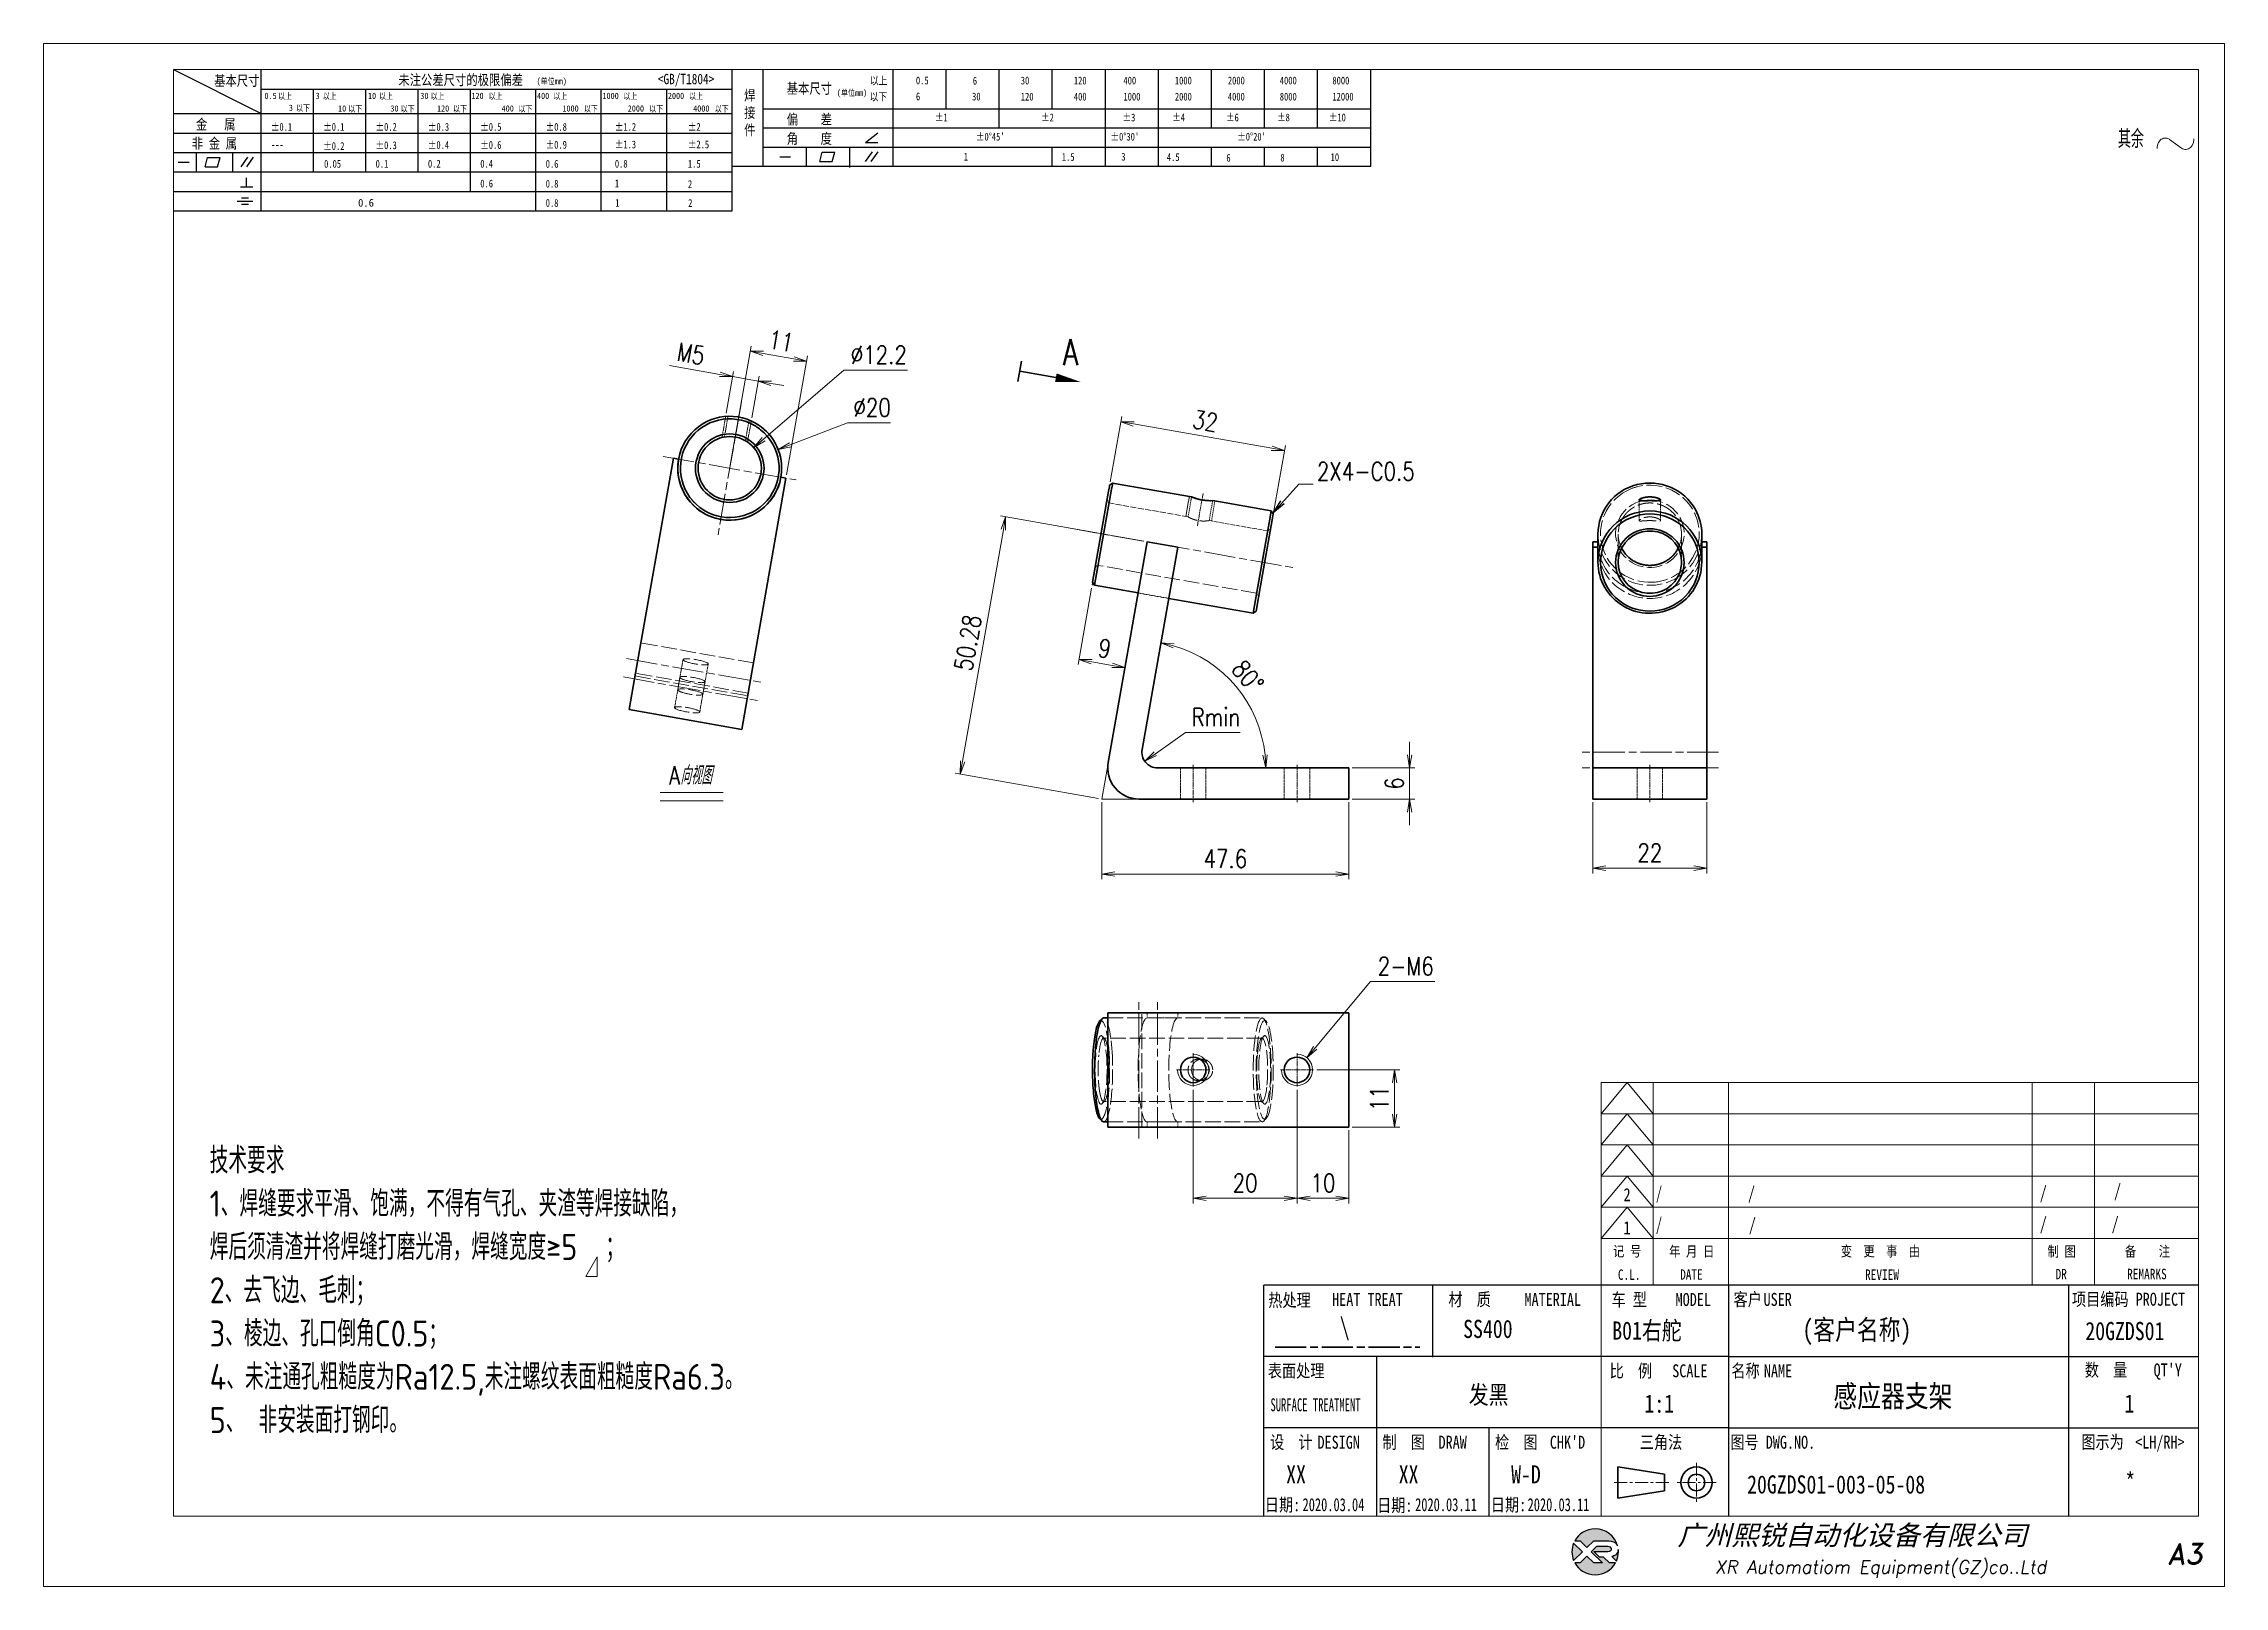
# Model space of a CAD drawing. Header units: inches. Extents: x 269 to 10986, y 1043 to 4337.
# Drawn here: x 5773.7 to 6193.7, y 2402.5 to 2699.5 of the extents above; entities that cross this region are included whole.
import ezdxf
from ezdxf.enums import TextEntityAlignment as Align

# ---------------------------------------------------------------- set-up
doc = ezdxf.new("R2010")
doc.units = ezdxf.units.IN
doc.header["$MEASUREMENT"] = 0
for name, pattern in [('AM_ISO02W050x2', [3.75, 3, -0.75]), ('AM_ISO08W050x2', [9, 6, -0.75, 1.5, -0.75]), ('AM_ISO09W050', [22.5, 12, -1.5, 3, -1.5, 3, -1.5]), ('CENTER', [2, 1.25, -0.25, 0.25, -0.25]), ('DOT2', [0.125, 0, -0.125])]:
    doc.linetypes.add(name, pattern=pattern)
for name, color, linetype in [('DIM', 3, 'Continuous'), ('layer 1', 7, 'Continuous'), ('图\\M+19E79\\M+195B6\\M+18E9A', 7, 'Continuous'), ('图号', 7, 'Continuous'), ('图名', 7, 'Continuous'), ('数量', 7, 'Continuous'), ('材质', 7, 'Continuous'), ('表面处理', 7, 'Continuous'), ('车型', 7, 'Continuous')]:
    doc.layers.add(name, color=color, linetype=linetype)
for name, color, linetype, lineweight in [('中心线', 2, 'AM_ISO08W050x2', 18), ('双点划线', 6, 'AM_ISO09W050', 18), ('图框', 7, 'Continuous', 18), ('标注线', 3, 'Continuous', 18), ('热处理', 7, 'Continuous', 20), ('粗实线', 7, 'Continuous', 35), ('粗点划线', 6, 'AM_ISO08W050x2', 35), ('虚线', 1, 'AM_ISO02W050x2', 18)]:
    doc.layers.add(name, color=color, linetype=linetype, lineweight=lineweight)
doc.layers.add('打印', color=7, linetype='Continuous', lineweight=15, plot=False)
doc.layers.add('打印-禁用', color=7, linetype='Continuous', lineweight=15, plot=False)
doc.styles.add('DIM', font='romans.shx', dxfattribs={"width": 0.8, "bigfont": 'bigfont.shx'})
doc.styles.get("Standard").update_dxf_attribs({"font": 'txt', "bigfont": 'gbcbig.shx'})
doc.styles.add('STYLE1', font='')
doc.styles.add('国标', font='simfang.ttf', dxfattribs={"width": 0.8})
doc.styles.add('机械长仿宋', font='gbenor.shx', dxfattribs={"height": 1, "bigfont": 'gbcbig.shx'})
doc.styles.add('标题\\M+18E9A', font='romand.shx', dxfattribs={"oblique": 10, "bigfont": 'bigfont.shx'})
doc.styles.get('STYLE1').set_extended_font_data('SimSun')
doc.dimstyles.new('XR 1-1', dxfattribs={"dimtxt": 3.5, "dimasz": 2.5, "dimexe": 1, "dimexo": 0.625, "dimgap": 1.2, "dimtad": 1, "dimtoh": 1, "dimdsep": 46, "dimtxsty": 'DIM', "dimblk": 'OPEN', "dimcen": 0, "dimclrd": 8, "dimclre": 8, "dimclrt": 2, "dimazin": 2, "dimtfac": 0.5, "dimtmove": 0, "dimatfit": 3, "dimldrblk": 'OPEN', "dimfxl": 0, "dimtolj": 2, "dimlwd": 18, "dimlwe": 18, "dimarcsym": 0})
doc.dimstyles.new('XR 1-1$0', dxfattribs={"dimtxt": 3.5, "dimasz": 2.5, "dimexe": 1, "dimexo": 0.625, "dimgap": 1.2, "dimtad": 1, "dimzin": 9, "dimdsep": 46, "dimtxsty": 'DIM', "dimblk": 'OPEN', "dimcen": 0, "dimclrd": 8, "dimclre": 8, "dimclrt": 2, "dimazin": 2, "dimtfac": 0.5, "dimtmove": 0, "dimatfit": 3, "dimldrblk": 'OPEN', "dimfxl": 0, "dimtolj": 2, "dimlwd": 18, "dimlwe": 18, "dimarcsym": 0})
doc.dimstyles.new('XR 1-1$3', dxfattribs={"dimtxt": 3.5, "dimasz": 2.5, "dimexe": 1, "dimexo": 0.625, "dimgap": 1.2, "dimtad": 1, "dimtoh": 1, "dimdsep": 46, "dimtxsty": 'DIM', "dimblk": 'OPEN', "dimcen": 0, "dimclrd": 8, "dimclre": 8, "dimclrt": 2, "dimazin": 2, "dimtfac": 0.5, "dimtofl": 0, "dimtmove": 0, "dimatfit": 3, "dimldrblk": 'OPEN', "dimfxl": 0, "dimtolj": 2, "dimlwd": 18, "dimlwe": 18, "dimarcsym": 0})
doc.dimstyles.new('XR 1-1$4', dxfattribs={"dimtxt": 3.5, "dimasz": 2.5, "dimexe": 1, "dimexo": 0.625, "dimgap": 1.2, "dimtad": 1, "dimtoh": 1, "dimdsep": 46, "dimtxsty": 'DIM', "dimblk": 'OPEN', "dimcen": 0, "dimclrd": 8, "dimclre": 8, "dimclrt": 2, "dimazin": 2, "dimtfac": 0.5, "dimtofl": 0, "dimtmove": 0, "dimatfit": 3, "dimldrblk": 'OPEN', "dimfxl": 0, "dimtolj": 2, "dimlwd": 18, "dimlwe": 18, "dimarcsym": 0})

msp = doc.modelspace()

# ---------------------------------------------------------------- texts
at = {"layer": '图\\M+19E79\\M+195B6\\M+18E9A', "color": 3, "style": '国标'}
for s, height, width, p in [('2', 2.5, 0.8, (6077.989, 2476.629)), ('/', 2.5, 0.705904, (6084.221, 2476.944)), ('/', 2.5, 0.8, (6101.956, 2476.944)), ('/', 2.5, 0.8, (6158.161, 2477.043)), ('/', 2.5, 0.8, (6172.456, 2477.414)), ('1', 2.5, 0.8, (6077.978, 2470.269)), ('/', 2.5, 0.705904, (6084.221, 2470.944)), ('/', 2.5, 0.8, (6102.128, 2470.86)), ('/', 2.5, 0.8, (6158.161, 2471.043)), ('/', 2.5, 0.8, (6171.993, 2471.054)), ('    (客户名称)', 3.85, 0.8, (6104.056, 2449.953)), ('20GZDS01', 3.5, 0.8, (6166.928, 2449.882)), ('1:1', 3.5, 0.8, (6082.011, 2435.905)), ('XX', 3.5, 0.8, (6013.009, 2422.289)), ('XX', 3.5, 0.8, (6034.689, 2422.289)), ('W-D', 3.5, 0.8, (6056.349, 2422.289)), ('2020.03.04', 2.5, 0.7, (6016.174, 2416.952)), ('2020.03.11', 2.5, 0.7, (6037.854, 2416.952)), ('2020.03.11', 2.5, 0.7, (6059.514, 2416.952))]:
    msp.add_text(s, height=height, dxfattribs=dict(at, width=width)).set_placement(p)
at = {"layer": '图\\M+19E79\\M+195B6\\M+18E9A', "color": 3, "style": '国标', "width": 0.8}
msp.add_text('*', height=3.5, dxfattribs=at).set_placement((6175.583, 2420.889), align=Align.CENTER)
at = {"layer": '图号', "color": 3, "style": '国标', "width": 0.8}
msp.add_text('20GZDS01-003-05-08', height=3.5, dxfattribs=at).set_placement((6101.79, 2420.346))
at = {"layer": '图名', "color": 3, "style": '国标', "width": 0.8}
msp.add_text('感应器支架', height=4.2, dxfattribs=at).set_placement((6129.863, 2436.986), align=Align.CENTER)
at = {"layer": '数量', "color": 3, "style": '国标', "width": 0.8}
msp.add_text('1', height=3.5, dxfattribs=at).set_placement((6175.429, 2435.921), align=Align.CENTER)
at = {"layer": '材质', "color": 3, "style": '国标', "width": 0.8}
msp.add_text('SS400', height=3.5, dxfattribs=at).set_placement((6051.869, 2450.292), align=Align.CENTER)
at = {"layer": '标注线', "color": 2, "insert": (6018.941, 2615.381), "char_height": 3.5, "attachment_point": 7, "style": 'DIM'}
msp.add_mtext('\\A2;{\\Fromans,bigfont|c134;2X4-C0.5}', dxfattribs=at)
at = {"layer": '标注线', "insert": (5894.165, 2560.35), "char_height": 3.5, "width": 14.35423, "attachment_point": 1, "style": 'DIM'}
msp.add_mtext('{\\Fromans,bigfont|c134;A\\Fgbeitc,gbcbig|c134;向视图}', dxfattribs=at)
at = {"layer": '标注线', "color": 2, "insert": (5805.694, 2486.986), "char_height": 10, "width": 206.04095, "attachment_point": 1, "style": '机械长仿宋'}
msp.add_mtext('{\\H0.5x;技术要求\\A2;\\P\\A0;1、\\A2;焊缝要求平滑、饱满，不得有气孔、夹渣等焊接缺陷，\\P焊后须清渣并将焊缝打磨光滑，焊缝宽度≥5  ；\\P\\A0;2、去飞边\\A2;、\\A0;毛刺；\\P3、\\A2;棱边、\\A0;孔口倒角C0.5；\\P4、未注通孔粗糙度为Ra12.5,\\A2;未注螺纹表面粗糙度Ra6.3\\A0;。 \\P5、\\C3; \\C2;非安装面打钢印。\\P  \\C3; }', dxfattribs=at)
at = {"layer": '热处理', "color": 3, "style": '国标', "width": 0.8}
msp.add_text('\\', height=3.5, dxfattribs=at).set_placement((6024.291, 2450.669), align=Align.CENTER)
at = {"layer": '粗实线', "width": 0.883502}
msp.add_text('A', height=5, dxfattribs=at).set_placement((5970.037, 2637.59), (5972.982, 2637.59), align=Align.FIT)
at = {"layer": '表面处理', "color": 3, "style": '国标', "width": 0.8}
msp.add_text('发黑', height=3.5, dxfattribs=at).set_placement((6052.011, 2437.616), align=Align.CENTER)
at = {"layer": '车型', "color": 3, "style": '国标', "width": 0.8}
msp.add_text('B01右舵', height=3.5, dxfattribs=at).set_placement((6075.816, 2449.969))

# ---------------------------------------------------------------- blocks, each defined once
blk = doc.blocks.new('XR')
at = {"true_color": 0xfc8000}
h = blk.add_hatch(color=30, dxfattribs=at)
h.set_gradient(color1=(252, 128, 0), rotation=240, one_color=1, tint=1, name='INVCURVED')
edge = h.paths.add_edge_path()
edge.add_spline(control_points=[(-434.18, -5928.47), (-433.9, -5928.74), (-433.63, -5929.01), (-433.63, -5929.01), (-433.63, -5929.01), (-433.63, -5929.01), (-433.36, -5928.74), (-433.09, -5928.47)], knot_values=[0.5625, 0.5625, 0.5625, 0.5625, 0.625, 0.625, 0.625, 0.625, 0.6875, 0.6875, 0.6875, 0.6875], degree=3, periodic=0)
edge.add_spline(control_points=[(-433.09, -5928.47), (-432.82, -5928.2), (-432.54, -5927.93), (-432.54, -5927.93), (-432.54, -5927.93), (-432.54, -5927.93), (-432.04, -5927.93), (-431.53, -5927.93)], knot_values=[0.4375, 0.4375, 0.4375, 0.4375, 0.5, 0.5, 0.5, 0.5, 0.5625, 0.5625, 0.5625, 0.5625], degree=3, periodic=0)
edge.add_spline(control_points=[(-431.53, -5927.93), (-431.03, -5927.93), (-430.52, -5927.93), (-430.52, -5927.93), (-430.52, -5927.93), (-430, -5927.93), (-429.43, -5927.96), (-429.01, -5928.33)], knot_values=[0.25, 0.25, 0.25, 0.25, 0.3125, 0.3125, 0.3125, 0.3125, 0.4375, 0.4375, 0.4375, 0.4375], degree=3, periodic=0)
edge.add_spline(control_points=[(-429.01, -5928.33), (-428.88, -5928.44), (-428.78, -5928.59), (-428.71, -5928.75)], knot_values=[0.125, 0.125, 0.125, 0.125, 0.25, 0.25, 0.25, 0.25], degree=3, periodic=0)
edge.add_spline(control_points=[(-428.71, -5928.75), (-429.13, -5927.18), (-430.58, -5926.02), (-432.31, -5926.02)], knot_values=[0, 0, 0, 0, 0.125, 0.125, 0.125, 0.125], degree=3, periodic=0)
edge.add_spline(control_points=[(-432.31, -5926.02), (-433.72, -5926.02), (-434.94, -5926.79), (-435.58, -5927.93)], knot_values=[0.875, 0.875, 0.875, 0.875, 1, 1, 1, 1], degree=3, periodic=0)
edge.add_spline(control_points=[(-435.58, -5927.93), (-435.58, -5927.93), (-434.72, -5927.93), (-434.72, -5927.93), (-434.72, -5927.93), (-434.72, -5927.93), (-434.45, -5928.2), (-434.18, -5928.47)], knot_values=[0.6875, 0.6875, 0.6875, 0.6875, 0.8125, 0.8125, 0.8125, 0.8125, 0.875, 0.875, 0.875, 0.875], degree=3, periodic=0)
edge = h.paths.add_edge_path()
edge.add_spline(control_points=[(-434.79, -5929.26), (-435.04, -5929.02), (-435.34, -5928.72), (-435.54, -5928.53)], knot_values=[0.562504, 0.562504, 0.562504, 0.562504, 0.656252, 0.656252, 0.656252, 0.656252], degree=3, periodic=0)
edge.add_spline(control_points=[(-435.54, -5928.53), (-435.67, -5928.4), (-435.76, -5928.31), (-435.76, -5928.31), (-435.76, -5928.31), (-435.94, -5928.74), (-436.03, -5929.21), (-436.03, -5929.71)], knot_values=[0.25, 0.25, 0.25, 0.25, 0.312504, 0.312504, 0.312504, 0.312504, 0.562504, 0.562504, 0.562504, 0.562504], degree=3, periodic=0)
edge.add_spline(control_points=[(-436.03, -5929.71), (-436.03, -5930.2), (-435.94, -5930.67), (-435.76, -5931.1), (-435.76, -5931.1), (-435.4, -5930.75), (-435.05, -5930.4)], knot_values=[0.874998, 0.874998, 0.874998, 0.874998, 1.124998, 1.124998, 1.124998, 1.25, 1.25, 1.25, 1.25], degree=3, periodic=0)
edge.add_spline(control_points=[(-435.05, -5930.4), (-434.7, -5930.05), (-434.34, -5929.71), (-434.34, -5929.71), (-434.34, -5929.71), (-434.34, -5929.71), (-434.34, -5929.71), (-434.34, -5929.71)], knot_values=[0.749878, 0.749878, 0.749878, 0.749878, 0.874875, 0.874875, 0.874875, 0.874875, 0.874998, 0.874998, 0.874998, 0.874998], degree=3, periodic=0)
edge.add_spline(control_points=[(-434.34, -5929.71), (-434.34, -5929.71), (-434.34, -5929.71), (-434.34, -5929.71)], knot_values=[0.749634, 0.749634, 0.749634, 0.749634, 0.749817, 0.749817, 0.749817, 0.749817], degree=3, periodic=0)
edge.add_spline(control_points=[(-434.35, -5929.7), (-434.35, -5929.7), (-434.35, -5929.7), (-434.35, -5929.7)], knot_values=[0.738281, 0.738281, 0.738281, 0.738281, 0.742188, 0.742188, 0.742188, 0.742188], degree=3, periodic=0)
edge.add_spline(control_points=[(-434.35, -5929.7), (-434.36, -5929.69), (-434.37, -5929.68), (-434.38, -5929.67)], knot_values=[0.726563, 0.726563, 0.726563, 0.726563, 0.738281, 0.738281, 0.738281, 0.738281], degree=3, periodic=0)
edge.add_spline(control_points=[(-434.38, -5929.67), (-434.38, -5929.66), (-434.39, -5929.65), (-434.4, -5929.65)], knot_values=[0.718751, 0.718751, 0.718751, 0.718751, 0.726563, 0.726563, 0.726563, 0.726563], degree=3, periodic=0)
edge.add_spline(control_points=[(-434.4, -5929.65), (-434.42, -5929.63), (-434.45, -5929.6), (-434.47, -5929.58)], knot_values=[0.703126, 0.703126, 0.703126, 0.703126, 0.718751, 0.718751, 0.718751, 0.718751], degree=3, periodic=0)
edge.add_spline(control_points=[(-434.47, -5929.58), (-434.5, -5929.55), (-434.53, -5929.52), (-434.56, -5929.49)], knot_values=[0.687501, 0.687501, 0.687501, 0.687501, 0.703126, 0.703126, 0.703126, 0.703126], degree=3, periodic=0)
edge.add_spline(control_points=[(-434.56, -5929.49), (-434.63, -5929.42), (-434.71, -5929.35), (-434.79, -5929.26)], knot_values=[0.656252, 0.656252, 0.656252, 0.656252, 0.687501, 0.687501, 0.687501, 0.687501], degree=3, periodic=0)
at = {"true_color": 0x0348ff}
h = blk.add_hatch(color=160, dxfattribs=at)
h.set_gradient(color1=(3, 72, 255), color2=(0, 41, 153), one_color=1, tint=0.3, name='HEMISPHERICAL')
edge = h.paths.add_edge_path()
edge.add_spline(control_points=[(-432.54, -5929.67), (-432.26, -5929.95), (-431.94, -5930.23), (-431.66, -5930.51), (-431.66, -5930.51), (-431.66, -5930.51), (-431.66, -5930.51), (-431.66, -5930.51)], knot_values=[0.736842, 0.736842, 0.736842, 0.736842, 0.789474, 0.789474, 0.789474, 0.789474, 0.802633, 0.802633, 0.802633, 0.802633], degree=3, periodic=0)
edge.add_spline(control_points=[(-431.66, -5930.51), (-431.65, -5930.51), (-431.65, -5930.52), (-431.65, -5930.52)], knot_values=[0.802633, 0.802633, 0.802633, 0.802633, 0.815791, 0.815791, 0.815791, 0.815791], degree=3, periodic=0)
edge.add_spline(control_points=[(-431.65, -5930.52), (-431.64, -5930.53), (-431.64, -5930.53), (-431.64, -5930.53)], knot_values=[0.815791, 0.815791, 0.815791, 0.815791, 0.82237, 0.82237, 0.82237, 0.82237], degree=3, periodic=0)
edge.add_spline(control_points=[(-431.64, -5930.53), (-431.64, -5930.53), (-431.64, -5930.53), (-431.63, -5930.54)], knot_values=[0.82237, 0.82237, 0.82237, 0.82237, 0.828949, 0.828949, 0.828949, 0.828949], degree=3, periodic=0)
edge.add_spline(control_points=[(-431.63, -5930.54), (-431.63, -5930.54), (-431.63, -5930.54), (-431.63, -5930.54), (-431.63, -5930.54), (-431.63, -5930.54), (-431.59, -5930.54), (-431.52, -5930.54)], knot_values=[0.841901, 0.841901, 0.841901, 0.841901, 0.842105, 0.842105, 0.842105, 0.842105, 0.855264, 0.855264, 0.855264, 0.855264], degree=3, periodic=0)
edge.add_spline(control_points=[(-431.52, -5930.54), (-431.46, -5930.54), (-431.38, -5930.54), (-431.3, -5930.54)], knot_values=[0.855264, 0.855264, 0.855264, 0.855264, 0.868422, 0.868422, 0.868422, 0.868422], degree=3, periodic=0)
edge.add_spline(control_points=[(-431.3, -5930.54), (-431.26, -5930.54), (-431.22, -5930.54), (-431.18, -5930.54)], knot_values=[0.868422, 0.868422, 0.868422, 0.868422, 0.875, 0.875, 0.875, 0.875], degree=3, periodic=0)
edge.add_spline(control_points=[(-431.18, -5930.54), (-431.14, -5930.54), (-431.1, -5930.54), (-431.07, -5930.54)], knot_values=[0.875, 0.875, 0.875, 0.875, 0.881579, 0.881579, 0.881579, 0.881579], degree=3, periodic=0)
edge.add_spline(control_points=[(-431.07, -5930.54), (-431.05, -5930.54), (-431.04, -5930.54), (-431.03, -5930.54)], knot_values=[0.881579, 0.881579, 0.881579, 0.881579, 0.884869, 0.884869, 0.884869, 0.884869], degree=3, periodic=0)
edge.add_spline(control_points=[(-431.03, -5930.54), (-431.02, -5930.54), (-431, -5930.54), (-431, -5930.54)], knot_values=[0.884869, 0.884869, 0.884869, 0.884869, 0.888158, 0.888158, 0.888158, 0.888158], degree=3, periodic=0)
edge.add_spline(control_points=[(-431, -5930.54), (-430.99, -5930.54), (-430.99, -5930.54), (-430.98, -5930.54)], knot_values=[0.888158, 0.888158, 0.888158, 0.888158, 0.889803, 0.889803, 0.889803, 0.889803], degree=3, periodic=0)
edge.add_spline(control_points=[(-430.98, -5930.54), (-430.98, -5930.54), (-430.98, -5930.54), (-430.97, -5930.54)], knot_values=[0.889803, 0.889803, 0.889803, 0.889803, 0.891447, 0.891447, 0.891447, 0.891447], degree=3, periodic=0)
edge.add_spline(control_points=[(-430.97, -5930.54), (-430.97, -5930.54), (-430.97, -5930.54), (-430.97, -5930.54)], knot_values=[0.891447, 0.891447, 0.891447, 0.891447, 0.89227, 0.89227, 0.89227, 0.89227], degree=3, periodic=0)
edge.add_spline(control_points=[(-430.97, -5930.54), (-430.97, -5930.54), (-430.97, -5930.54), (-430.97, -5930.54)], knot_values=[0.89227, 0.89227, 0.89227, 0.89227, 0.893092, 0.893092, 0.893092, 0.893092], degree=3, periodic=0)
edge.add_spline(control_points=[(-430.97, -5930.54), (-430.97, -5930.54), (-430.97, -5930.54), (-430.97, -5930.54)], knot_values=[0.893092, 0.893092, 0.893092, 0.893092, 0.893503, 0.893503, 0.893503, 0.893503], degree=3, periodic=0)
edge.add_spline(control_points=[(-430.97, -5930.54), (-430.97, -5930.54), (-430.97, -5930.54), (-430.97, -5930.54)], knot_values=[0.893503, 0.893503, 0.893503, 0.893503, 0.893914, 0.893914, 0.893914, 0.893914], degree=3, periodic=0)
edge.add_spline(control_points=[(-430.97, -5930.54), (-430.97, -5930.54), (-430.97, -5930.54), (-430.97, -5930.54)], knot_values=[0.893914, 0.893914, 0.893914, 0.893914, 0.89412, 0.89412, 0.89412, 0.89412], degree=3, periodic=0)
edge.add_spline(control_points=[(-430.97, -5930.54), (-430.97, -5930.54), (-430.97, -5930.54), (-430.97, -5930.54)], knot_values=[0.89412, 0.89412, 0.89412, 0.89412, 0.894326, 0.894326, 0.894326, 0.894326], degree=3, periodic=0)
edge.add_spline(control_points=[(-430.97, -5930.54), (-430.97, -5930.54), (-430.97, -5930.54), (-430.97, -5930.54)], knot_values=[0.894428, 0.894428, 0.894428, 0.894428, 0.894531, 0.894531, 0.894531, 0.894531], degree=3, periodic=0)
edge.add_spline(control_points=[(-430.97, -5930.54), (-430.97, -5930.54), (-430.97, -5930.54), (-430.97, -5930.54)], knot_values=[0.894531, 0.894531, 0.894531, 0.894531, 0.894583, 0.894583, 0.894583, 0.894583], degree=3, periodic=0)
edge.add_spline(control_points=[(-430.97, -5930.54), (-430.97, -5930.54), (-430.97, -5930.54), (-430.97, -5930.54), (-430.97, -5930.54), (-430.97, -5930.54), (-430.73, -5930.78), (-430.49, -5931.01)], knot_values=[0.894685, 0.894685, 0.894685, 0.894685, 0.894737, 0.894737, 0.894737, 0.894737, 0.921052, 0.921052, 0.921052, 0.921052], degree=3, periodic=0)
edge.add_spline(control_points=[(-430.49, -5931.01), (-430.26, -5931.24), (-430.02, -5931.48), (-430.02, -5931.48)], knot_values=[0.921052, 0.921052, 0.921052, 0.921052, 0.947368, 0.947368, 0.947368, 0.947368], degree=3, periodic=0)
edge.add_spline(control_points=[(-430.02, -5931.48), (-430.02, -5931.48), (-430.02, -5931.48), (-430.02, -5931.48)], knot_values=[0.947522, 0.947522, 0.947522, 0.947522, 0.947573, 0.947573, 0.947573, 0.947573], degree=3, periodic=0)
edge.add_spline(control_points=[(-430.02, -5931.48), (-430.02, -5931.48), (-430.02, -5931.48), (-430.02, -5931.48)], knot_values=[0.947573, 0.947573, 0.947573, 0.947573, 0.947676, 0.947676, 0.947676, 0.947676], degree=3, periodic=0)
edge.add_spline(control_points=[(-430.02, -5931.48), (-430.02, -5931.48), (-430.02, -5931.48), (-430.02, -5931.48)], knot_values=[0.947676, 0.947676, 0.947676, 0.947676, 0.947779, 0.947779, 0.947779, 0.947779], degree=3, periodic=0)
edge.add_spline(control_points=[(-430.02, -5931.48), (-430.02, -5931.48), (-430.02, -5931.48), (-430.02, -5931.48)], knot_values=[0.947779, 0.947779, 0.947779, 0.947779, 0.947984, 0.947984, 0.947984, 0.947984], degree=3, periodic=0)
edge.add_spline(control_points=[(-430.02, -5931.48), (-430.02, -5931.48), (-430.02, -5931.48), (-430.02, -5931.48)], knot_values=[0.947984, 0.947984, 0.947984, 0.947984, 0.94819, 0.94819, 0.94819, 0.94819], degree=3, periodic=0)
edge.add_spline(control_points=[(-430.02, -5931.48), (-430.02, -5931.48), (-430.02, -5931.48), (-430.02, -5931.48)], knot_values=[0.94819, 0.94819, 0.94819, 0.94819, 0.948601, 0.948601, 0.948601, 0.948601], degree=3, periodic=0)
edge.add_spline(control_points=[(-430.02, -5931.48), (-430.02, -5931.48), (-430.02, -5931.48), (-430.02, -5931.48)], knot_values=[0.948601, 0.948601, 0.948601, 0.948601, 0.949012, 0.949012, 0.949012, 0.949012], degree=3, periodic=0)
edge.add_spline(control_points=[(-430.02, -5931.48), (-430.02, -5931.48), (-430.01, -5931.48), (-430.01, -5931.48)], knot_values=[0.949012, 0.949012, 0.949012, 0.949012, 0.949834, 0.949834, 0.949834, 0.949834], degree=3, periodic=0)
edge.add_spline(control_points=[(-430.01, -5931.48), (-430.01, -5931.48), (-430.01, -5931.48), (-430.01, -5931.48)], knot_values=[0.949834, 0.949834, 0.949834, 0.949834, 0.950657, 0.950657, 0.950657, 0.950657], degree=3, periodic=0)
edge.add_spline(control_points=[(-430.01, -5931.48), (-430.01, -5931.48), (-430, -5931.48), (-430, -5931.48)], knot_values=[0.950657, 0.950657, 0.950657, 0.950657, 0.952301, 0.952301, 0.952301, 0.952301], degree=3, periodic=0)
edge.add_spline(control_points=[(-430, -5931.48), (-429.99, -5931.48), (-429.98, -5931.48), (-429.98, -5931.48)], knot_values=[0.952301, 0.952301, 0.952301, 0.952301, 0.953946, 0.953946, 0.953946, 0.953946], degree=3, periodic=0)
edge.add_spline(control_points=[(-429.98, -5931.48), (-429.96, -5931.48), (-429.95, -5931.48), (-429.93, -5931.48)], knot_values=[0.953946, 0.953946, 0.953946, 0.953946, 0.957236, 0.957236, 0.957236, 0.957236], degree=3, periodic=0)
edge.add_spline(control_points=[(-429.93, -5931.48), (-429.91, -5931.48), (-429.89, -5931.48), (-429.87, -5931.48)], knot_values=[0.957236, 0.957236, 0.957236, 0.957236, 0.960525, 0.960525, 0.960525, 0.960525], degree=3, periodic=0)
edge.add_spline(control_points=[(-429.87, -5931.48), (-429.82, -5931.48), (-429.77, -5931.48), (-429.71, -5931.48)], knot_values=[0.960525, 0.960525, 0.960525, 0.960525, 0.967104, 0.967104, 0.967104, 0.967104], degree=3, periodic=0)
edge.add_spline(control_points=[(-429.71, -5931.48), (-429.65, -5931.48), (-429.59, -5931.48), (-429.53, -5931.48)], knot_values=[0.967104, 0.967104, 0.967104, 0.967104, 0.973683, 0.973683, 0.973683, 0.973683], degree=3, periodic=0)
edge.add_spline(control_points=[(-429.53, -5931.48), (-429.41, -5931.48), (-429.29, -5931.48), (-429.19, -5931.48)], knot_values=[0.973683, 0.973683, 0.973683, 0.973683, 0.98684, 0.98684, 0.98684, 0.98684], degree=3, periodic=0)
edge.add_spline(control_points=[(-429.19, -5931.48), (-429.1, -5931.48), (-429.04, -5931.48), (-429.04, -5931.48), (-429.67, -5932.62), (-430.9, -5933.39), (-432.31, -5933.39)], knot_values=[0.98684, 0.98684, 0.98684, 0.98684, 1, 1, 1, 1.052632, 1.052632, 1.052632, 1.052632], degree=3, periodic=0)
edge.add_spline(control_points=[(-432.31, -5933.39), (-433.72, -5933.39), (-434.94, -5932.62), (-435.58, -5931.48), (-435.58, -5931.48), (-435.58, -5931.48), (-435.36, -5931.48), (-435.15, -5931.48)], knot_values=[0.052632, 0.052632, 0.052632, 0.052632, 0.105263, 0.105263, 0.105263, 0.105263, 0.131579, 0.131579, 0.131579, 0.131579], degree=3, periodic=0)
edge.add_spline(control_points=[(-435.15, -5931.48), (-434.93, -5931.48), (-434.72, -5931.48), (-434.72, -5931.48), (-434.72, -5931.48), (-434.72, -5931.48), (-434.45, -5931.21), (-434.18, -5930.94)], knot_values=[0.131579, 0.131579, 0.131579, 0.131579, 0.157895, 0.157895, 0.157895, 0.157895, 0.184211, 0.184211, 0.184211, 0.184211], degree=3, periodic=0)
edge.add_spline(control_points=[(-434.18, -5930.94), (-433.9, -5930.67), (-433.63, -5930.4), (-433.63, -5930.4), (-433.63, -5930.4), (-433.63, -5930.4), (-433.36, -5930.67), (-433.09, -5930.94)], knot_values=[0.184211, 0.184211, 0.184211, 0.184211, 0.210526, 0.210526, 0.210526, 0.210526, 0.236842, 0.236842, 0.236842, 0.236842], degree=3, periodic=0)
edge.add_spline(control_points=[(-433.09, -5930.94), (-432.82, -5931.21), (-432.54, -5931.48), (-432.54, -5931.48), (-432.54, -5931.48), (-432.54, -5931.48), (-432.19, -5931.48), (-431.83, -5931.48)], knot_values=[0.236842, 0.236842, 0.236842, 0.236842, 0.263158, 0.263158, 0.263158, 0.263158, 0.289474, 0.289474, 0.289474, 0.289474], degree=3, periodic=0)
edge.add_spline(control_points=[(-431.83, -5931.48), (-431.48, -5931.48), (-431.12, -5931.48), (-431.12, -5931.48), (-431.12, -5931.48), (-431.12, -5931.48), (-431.57, -5931.03), (-432.02, -5930.59)], knot_values=[0.289474, 0.289474, 0.289474, 0.289474, 0.315789, 0.315789, 0.315789, 0.315789, 0.342105, 0.342105, 0.342105, 0.342105], degree=3, periodic=0)
edge.add_spline(control_points=[(-432.02, -5930.59), (-432.47, -5930.15), (-432.92, -5929.71), (-432.92, -5929.71), (-432.92, -5929.71), (-432.92, -5929.71), (-432.71, -5929.5), (-432.5, -5929.29)], knot_values=[0.342105, 0.342105, 0.342105, 0.342105, 0.368421, 0.368421, 0.368421, 0.368421, 0.394737, 0.394737, 0.394737, 0.394737], degree=3, periodic=0)
edge.add_spline(control_points=[(-432.5, -5929.29), (-432.3, -5929.09), (-432.09, -5928.88), (-432.09, -5928.88)], knot_values=[0.394737, 0.394737, 0.394737, 0.394737, 0.421053, 0.421053, 0.421053, 0.421053], degree=3, periodic=0)
edge.add_spline(control_points=[(-432.09, -5928.88), (-432.09, -5928.88), (-432.06, -5928.86), (-432.06, -5928.86)], knot_values=[0.421053, 0.421053, 0.421053, 0.421053, 0.473684, 0.473684, 0.473684, 0.473684], degree=3, periodic=0)
edge.add_spline(control_points=[(-432.06, -5928.86), (-432.06, -5928.86), (-432.06, -5928.86), (-432.06, -5928.86), (-432.06, -5928.86), (-432.06, -5928.86), (-430.4, -5928.86), (-430.26, -5928.86)], knot_values=[0.473684, 0.473684, 0.473684, 0.473684, 0.473684, 0.473684, 0.473684, 0.473684, 0.526316, 0.526316, 0.526316, 0.526316], degree=3, periodic=0)
edge.add_spline(control_points=[(-430.26, -5928.86), (-429.54, -5928.86), (-429.62, -5929.4), (-429.83, -5929.55)], knot_values=[0.526316, 0.526316, 0.526316, 0.526316, 0.578947, 0.578947, 0.578947, 0.578947], degree=3, periodic=0)
edge.add_spline(control_points=[(-429.83, -5929.55), (-429.94, -5929.62), (-430.08, -5929.65), (-430.26, -5929.65), (-430.26, -5929.65), (-430.26, -5929.65), (-430.48, -5929.65), (-430.71, -5929.66)], knot_values=[0.578947, 0.578947, 0.578947, 0.578947, 0.631579, 0.631579, 0.631579, 0.631579, 0.657895, 0.657895, 0.657895, 0.657895], degree=3, periodic=0)
edge.add_spline(control_points=[(-430.71, -5929.66), (-430.93, -5929.66), (-431.15, -5929.67), (-431.15, -5929.67), (-431.15, -5929.67), (-431.15, -5929.67), (-432.54, -5929.67), (-432.54, -5929.67)], knot_values=[0.657895, 0.657895, 0.657895, 0.657895, 0.684211, 0.684211, 0.684211, 0.684211, 0.736842, 0.736842, 0.736842, 0.736842], degree=3, periodic=0)
edge = h.paths.add_edge_path()
edge.add_spline(control_points=[(-428.6, -5929.32), (-428.61, -5929.67), (-428.76, -5930), (-429.06, -5930.22)], knot_values=[0.8, 0.8, 0.8, 0.8, 1, 1, 1, 1], degree=3, periodic=0)
edge.add_spline(control_points=[(-429.06, -5930.22), (-429.22, -5930.34), (-429.41, -5930.43), (-429.61, -5930.48)], knot_values=[0.6, 0.6, 0.6, 0.6, 0.8, 0.8, 0.8, 0.8], degree=3, periodic=0)
edge.add_spline(control_points=[(-429.61, -5930.48), (-429.61, -5930.48), (-428.9, -5931.19), (-428.9, -5931.19), (-428.9, -5931.19), (-428.69, -5930.73), (-428.58, -5930.23), (-428.58, -5929.71)], knot_values=[0.2, 0.2, 0.2, 0.2, 0.4, 0.4, 0.4, 0.4, 0.6, 0.6, 0.6, 0.6], degree=3, periodic=0)
edge.add_spline(control_points=[(-428.58, -5929.71), (-428.58, -5929.58), (-428.59, -5929.45), (-428.6, -5929.32)], knot_values=[0, 0, 0, 0, 0.2, 0.2, 0.2, 0.2], degree=3, periodic=0)
at = {"layer": 'layer 1', "color": 30}
for points, knots in [([(-435.76, -5931.1), (-435.94, -5930.67), (-436.03, -5930.2), (-436.03, -5929.71), (-436.03, -5929.71), (-436.03, -5929.21), (-435.94, -5928.74), (-435.76, -5928.31), (-435.76, -5928.31), (-435.76, -5928.31), (-434.34, -5929.71), (-434.34, -5929.71), (-434.34, -5929.71), (-434.34, -5929.71), (-435.76, -5931.1), (-435.76, -5931.1)], [0, 0, 0, 0, 0.25, 0.25, 0.25, 0.25, 0.5, 0.5, 0.5, 0.5, 0.75, 0.75, 0.75, 0.75, 1, 1, 1, 1]), ([(-432.31, -5926.02), (-430.58, -5926.02), (-429.13, -5927.18), (-428.71, -5928.75), (-428.71, -5928.75), (-428.78, -5928.59), (-428.88, -5928.44), (-429.01, -5928.33), (-429.01, -5928.33), (-429.43, -5927.96), (-430, -5927.93), (-430.52, -5927.93), (-430.52, -5927.93), (-430.52, -5927.93), (-432.54, -5927.93), (-432.54, -5927.93), (-432.54, -5927.93), (-432.54, -5927.93), (-433.63, -5929.01), (-433.63, -5929.01), (-433.63, -5929.01), (-433.63, -5929.01), (-434.72, -5927.93), (-434.72, -5927.93), (-434.72, -5927.93), (-434.72, -5927.93), (-435.58, -5927.93), (-435.58, -5927.93), (-435.58, -5927.93), (-434.94, -5926.79), (-433.72, -5926.02), (-432.31, -5926.02)], [0, 0, 0, 0, 0.125, 0.125, 0.125, 0.125, 0.25, 0.25, 0.25, 0.25, 0.375, 0.375, 0.375, 0.375, 0.5, 0.5, 0.5, 0.5, 0.625, 0.625, 0.625, 0.625, 0.75, 0.75, 0.75, 0.75, 0.875, 0.875, 0.875, 0.875, 1, 1, 1, 1])]:
    blk.add_open_spline(points, degree=3, knots=knots, dxfattribs=at)
at = {"layer": 'layer 1', "color": 154}
for points, knots in [([(-429.04, -5931.48), (-429.67, -5932.62), (-430.9, -5933.39), (-432.31, -5933.39), (-432.31, -5933.39), (-433.72, -5933.39), (-434.94, -5932.62), (-435.58, -5931.48), (-435.58, -5931.48), (-435.58, -5931.48), (-434.72, -5931.48), (-434.72, -5931.48), (-434.72, -5931.48), (-434.72, -5931.48), (-433.63, -5930.4), (-433.63, -5930.4), (-433.63, -5930.4), (-433.63, -5930.4), (-432.54, -5931.48), (-432.54, -5931.48), (-432.54, -5931.48), (-432.54, -5931.48), (-431.12, -5931.48), (-431.12, -5931.48), (-431.12, -5931.48), (-431.12, -5931.48), (-432.92, -5929.71), (-432.92, -5929.71), (-432.92, -5929.71), (-432.92, -5929.71), (-432.09, -5928.88), (-432.09, -5928.88), (-432.09, -5928.88), (-432.09, -5928.88), (-432.06, -5928.86), (-432.06, -5928.86), (-432.06, -5928.86), (-432.06, -5928.86), (-430.4, -5928.86), (-430.26, -5928.86), (-430.26, -5928.86), (-429.54, -5928.86), (-429.62, -5929.4), (-429.83, -5929.55), (-429.83, -5929.55), (-429.94, -5929.62), (-430.08, -5929.65), (-430.26, -5929.65), (-430.26, -5929.65), (-430.26, -5929.65), (-431.15, -5929.67), (-431.15, -5929.67), (-431.15, -5929.67), (-431.15, -5929.67), (-432.54, -5929.67), (-432.54, -5929.67), (-432.54, -5929.67), (-432.26, -5929.95), (-431.94, -5930.23), (-431.66, -5930.51), (-431.66, -5930.51), (-431.66, -5930.51), (-431.63, -5930.54), (-431.63, -5930.54), (-431.63, -5930.54), (-431.63, -5930.54), (-430.97, -5930.54), (-430.97, -5930.54), (-430.97, -5930.54), (-430.97, -5930.54), (-430.02, -5931.48), (-430.02, -5931.48), (-430.02, -5931.48), (-430.02, -5931.48), (-429.04, -5931.48), (-429.04, -5931.48)], [0, 0, 0, 0, 0.052632, 0.052632, 0.052632, 0.052632, 0.105263, 0.105263, 0.105263, 0.105263, 0.157895, 0.157895, 0.157895, 0.157895, 0.210526, 0.210526, 0.210526, 0.210526, 0.263158, 0.263158, 0.263158, 0.263158, 0.315789, 0.315789, 0.315789, 0.315789, 0.368421, 0.368421, 0.368421, 0.368421, 0.421053, 0.421053, 0.421053, 0.421053, 0.473684, 0.473684, 0.473684, 0.473684, 0.526316, 0.526316, 0.526316, 0.526316, 0.578947, 0.578947, 0.578947, 0.578947, 0.631579, 0.631579, 0.631579, 0.631579, 0.684211, 0.684211, 0.684211, 0.684211, 0.736842, 0.736842, 0.736842, 0.736842, 0.789474, 0.789474, 0.789474, 0.789474, 0.842105, 0.842105, 0.842105, 0.842105, 0.894737, 0.894737, 0.894737, 0.894737, 0.947368, 0.947368, 0.947368, 0.947368, 1, 1, 1, 1]), ([(-428.6, -5929.32), (-428.59, -5929.45), (-428.58, -5929.58), (-428.58, -5929.71), (-428.58, -5929.71), (-428.58, -5930.23), (-428.69, -5930.73), (-428.9, -5931.19), (-428.9, -5931.19), (-428.9, -5931.19), (-429.61, -5930.48), (-429.61, -5930.48), (-429.61, -5930.48), (-429.41, -5930.43), (-429.22, -5930.34), (-429.06, -5930.22), (-429.06, -5930.22), (-428.76, -5930), (-428.61, -5929.67), (-428.6, -5929.32)], [0, 0, 0, 0, 0.2, 0.2, 0.2, 0.2, 0.4, 0.4, 0.4, 0.4, 0.6, 0.6, 0.6, 0.6, 0.8, 0.8, 0.8, 0.8, 1, 1, 1, 1])]:
    blk.add_open_spline(points, degree=3, knots=knots, dxfattribs=at)
blk = doc.blocks.new('GZDEH零件A3图框V01版')
at = {"layer": '中心线', "color": 1, "linetype": 'CENTER', "lineweight": 5, "ltscale": 2}
for p, q in [((3175.82, -1822.66), (3175.82, -1830.26)), ((3170.49, -1826.46), (3159.89, -1826.46)), ((3179.62, -1826.46), (3172.02, -1826.46))]:
    blk.add_line(p, q, dxfattribs=at)
at = {"layer": '图\\M+19E79\\M+195B6\\M+18E9A', "color": 9}
for p, q in [((2882.49, -1554.46), (2899.37, -1562.92)), ((2899.37, -1581.67), (2899.37, -1554.46)), ((2990.09, -1581.67), (2990.09, -1554.46)), ((2996.09, -1573.08), (2996.09, -1554.46)), ((3021.09, -1561.98), (3021.09, -1554.46)), ((3031.31, -1561.98), (3031.31, -1554.46)), ((3041.53, -1561.98), (3041.53, -1554.46)), ((3051.75, -1561.98), (3051.75, -1554.46)), ((3061.98, -1561.98), (3061.98, -1554.46)), ((3072.2, -1561.98), (3072.2, -1554.46)), ((3082.42, -1561.98), (3082.42, -1554.46)), ((3092.64, -1561.98), (3092.64, -1554.46)), ((3102.86, -1561.98), (3102.86, -1554.46)), ((3113.09, -1573.08), (3113.09, -1554.46)), ((2899.37, -1558.24), (2990.09, -1558.24)), ((2909.45, -1574.17), (2909.45, -1558.24)), ((2919.53, -1574.17), (2919.53, -1558.24)), ((2929.61, -1574.17), (2929.61, -1558.24)), ((2939.69, -1577.92), (2939.69, -1558.24)), ((2952.29, -1581.67), (2952.29, -1558.24)), ((2964.89, -1581.67), (2964.89, -1558.24)), ((2977.49, -1581.67), (2977.49, -1558.24)), ((2996.09, -1561.98), (3113.09, -1561.98)), ((3021.09, -1573.08), (3021.09, -1561.98)), ((3041.53, -1565.68), (3041.53, -1561.98)), ((3061.98, -1573.08), (3061.98, -1561.98)), ((3072.2, -1573.08), (3072.2, -1561.98)), ((3082.42, -1565.68), (3082.42, -1561.98)), ((3092.64, -1565.68), (3092.64, -1561.98)), ((3102.86, -1565.68), (3102.86, -1561.98)), ((2882.49, -1562.92), (2990.09, -1562.92)), ((2996.09, -1565.68), (3113.09, -1565.68)), ((2882.49, -1566.67), (2990.09, -1566.67)), ((2882.49, -1570.42), (2990.09, -1570.42)), ((2886.92, -1574.12), (2886.92, -1570.42)), ((2893.91, -1574.12), (2893.91, -1570.42)), ((2996.09, -1569.38), (3113.09, -1569.38)), ((3004.42, -1573.08), (3004.42, -1569.38)), ((3006.97, -1572.12), (3007.45, -1570.33)), ((3007.45, -1570.33), (3009.86, -1570.33)), ((3009.39, -1572.12), (3009.86, -1570.33)), ((3012.75, -1573.08), (3012.75, -1569.38)), ((3015.75, -1568.51), (3018.15, -1566.66)), ((3015.75, -1568.51), (3018.15, -1568.51)), ((3015.81, -1572.12), (3017.15, -1570.26)), ((3016.89, -1572.12), (3018.23, -1570.26)), ((3051.75, -1573.08), (3051.75, -1569.38)), ((3082.42, -1573.08), (3082.42, -1569.48)), ((3092.64, -1573.08), (3092.64, -1569.38)), ((3102.86, -1573.08), (3102.86, -1569.38)), ((2882.49, -1574.17), (2990.09, -1574.17)), ((2883.43, -1572.27), (2885.49, -1572.27)), ((2888.59, -1573.16), (2889.07, -1571.37)), ((2888.59, -1573.16), (2891, -1573.16)), ((2889.07, -1571.37), (2891.48, -1571.37)), ((2891, -1573.16), (2891.48, -1571.37)), ((2895.52, -1573.16), (2896.85, -1571.3)), ((2896.6, -1573.16), (2897.94, -1571.3)), ((2990.09, -1573.08), (3113.09, -1573.08)), ((2999.26, -1571.23), (3001.32, -1571.23)), ((3006.97, -1572.12), (3009.39, -1572.12)), ((3012.75, -1573.33), (3012.75, -1573.08)), ((2882.49, -1577.92), (2990.09, -1577.92)), ((2895.42, -1577.05), (2897.81, -1577.05)), ((2895.57, -1579.17), (2896.92, -1579.17)), ((2896.58, -1577.05), (2896.58, -1575.28)), ((2882.49, -1581.67), (2990.09, -1581.67)), ((2894.79, -1579.77), (2897.77, -1579.77)), ((2895.57, -1580.37), (2896.93, -1580.37)), ((3272.49, -1788.46), (3092.49, -1788.46)), ((3124.99, -1788.46), (3124.99, -1802.35)), ((3181.99, -1788.46), (3181.99, -1832.96)), ((3247.49, -1788.46), (3247.49, -1832.96)), ((3181.99, -1802.21), (3092.49, -1802.21)), ((3114.17, -1802.21), (3114.17, -1815.96)), ((3181.99, -1802.21), (3272.49, -1802.21)), ((3181.99, -1815.96), (3092.49, -1815.96)), ((3114.17, -1815.96), (3114.17, -1832.96)), ((3114.17, -1815.96), (3114.17, -1832.96)), ((3135.83, -1815.96), (3135.83, -1832.96)), ((3135.83, -1815.96), (3135.83, -1832.96)), ((3181.99, -1815.96), (3272.49, -1815.96))]:
    blk.add_line(p, q, dxfattribs=at)
at = {"layer": '图\\M+19E79\\M+195B6\\M+18E9A', "color": 7}
blk.add_line((3272.49, -1788.46), (3092.49, -1788.46), dxfattribs=at)
at = {"layer": '图\\M+19E79\\M+195B6\\M+18E9A', "color": 9, "linetype": 'Continuous'}
blk.add_line((3092.49, -1832.96), (3092.49, -1788.46), dxfattribs=at)
at = {"layer": '图框', "linetype": 'Continuous'}
for p, q in [((2882.49, -1554.46), (2882.49, -1832.96)), ((3272.49, -1554.46), (2882.49, -1554.46)), ((3272.49, -1832.96), (3272.49, -1554.46)), ((3157.49, -1749.46), (3272.49, -1749.46)), ((3157.49, -1832.96), (3157.49, -1749.46)), ((2882.49, -1832.96), (3272.49, -1832.96))]:
    blk.add_line(p, q, dxfattribs=at)
at = {"layer": '图框', "color": 9}
for p, q in [((3157.49, -1755.46), (3162.49, -1749.46)), ((3162.49, -1749.46), (3167.49, -1755.46)), ((3167.49, -1788.46), (3167.49, -1749.46)), ((3240.49, -1788.46), (3240.49, -1749.46)), ((3252.49, -1749.46), (3252.49, -1788.46)), ((3157.49, -1755.46), (3272.49, -1755.46)), ((3157.49, -1761.46), (3162.49, -1755.46)), ((3162.49, -1755.46), (3167.49, -1761.46)), ((3157.49, -1761.46), (3272.49, -1761.46)), ((3157.49, -1767.46), (3162.49, -1761.46)), ((3162.49, -1761.46), (3167.49, -1767.46)), ((3157.49, -1767.46), (3272.49, -1767.46)), ((3157.49, -1773.46), (3162.49, -1767.46)), ((3162.49, -1767.46), (3167.49, -1773.46)), ((3157.49, -1773.46), (3272.49, -1773.46)), ((3157.49, -1779.46), (3162.49, -1773.46)), ((3162.49, -1773.46), (3167.49, -1779.46)), ((3157.49, -1779.46), (3272.49, -1779.46))]:
    blk.add_line(p, q, dxfattribs=at)
at = {"layer": '图框', "color": 9, "linetype": 'Continuous'}
blk.add_line((3181.99, -1749.46), (3181.99, -1832.96), dxfattribs=at)
at = {"layer": '图框', "color": 2, "linetype": 'ByBlock', "lineweight": 35}
for p, q in [((3169.69, -1824.86), (3160.69, -1823.46)), ((3160.69, -1829.46), (3160.69, -1823.46)), ((3169.69, -1824.86), (3169.69, -1828.06)), ((3169.69, -1828.06), (3160.69, -1829.46))]:
    blk.add_line(p, q, dxfattribs=at)
for radius in [3, 1.6]:
    blk.add_circle((3175.82, -1826.46), radius, dxfattribs=at)
at = {"layer": '打印-禁用', "linetype": 'Continuous'}
for p, q in [((2857.49, -1549.46), (2857.49, -1846.46)), ((3277.49, -1549.46), (2857.49, -1549.46)), ((3277.49, -1846.46), (3277.49, -1549.46)), ((2857.49, -1846.46), (3277.49, -1846.46))]:
    blk.add_line(p, q, dxfattribs=at)
at = {"layer": 'DIM', "xscale": 1.199999999999818, "yscale": 1.199999999999818, "zscale": 1.199999999999818}
blk.add_blockref('XR', (3675.07, 5275.84), dxfattribs=at)
at = {"layer": '图\\M+19E79\\M+195B6\\M+18E9A', "color": 9, "style": '国标'}
for s, height, width, p in [('基本尺寸', 2, 0.8, (2890.33, -1557.58)), ('未注公差尺寸的极限偏差', 2, 0.8, (2925.81, -1557.44)), ('<GB/T1804>', 2, 0.8, (2975.78, -1557.27)), ('基本尺寸', 2, 0.8, (3000.6, -1559.1)), ('以上', 1.5, 0.8, (3016.64, -1557.33)), ('0.5', 1.5, 0.8, (3025.49, -1557.3)), ('6', 1.5, 0.8, (3036.45, -1557.34)), ('30', 1.5, 0.8, (3045.69, -1557.31)), ('120', 1.5, 0.8, (3055.91, -1557.31)), ('400', 1.5, 0.8, (3065.46, -1557.31)), ('1000', 1.5, 0.8, (3075.36, -1557.31)), ('2000', 1.5, 0.8, (3085.57, -1557.31)), ('4000', 1.5, 0.8, (3095.57, -1557.31)), ('8000', 1.5, 0.8, (3105.7, -1557.31)), ('30', 1.2, 0.8, (2930.04, -1560.11)), ('以下', 1.5, 0.8, (3016.58, -1560.43)), ('6', 1.5, 0.8, (3025.49, -1560.38)), ('30', 1.5, 0.8, (3036.31, -1560.39)), ('120', 1.5, 0.8, (3045.69, -1560.41)), ('400', 1.5, 0.8, (3055.91, -1560.41)), ('1000', 1.5, 0.8, (3065.46, -1560.41)), ('2000', 1.5, 0.8, (3075.36, -1560.41)), ('4000', 1.5, 0.8, (3085.57, -1560.41)), ('8000', 1.5, 0.8, (3095.57, -1560.41)), ('12000', 1.5, 0.8, (3105.7, -1560.41)), ('金   属', 2, 0.8, (2886.82, -1565.98)), ('±0.1', 1.5, 0.8, (2901.27, -1566.23)), ('±0.1', 1.5, 0.8, (2911.35, -1566.23)), ('±0.2', 1.5, 0.8, (2921.43, -1566.23)), ('±0.3', 1.5, 0.8, (2931.51, -1566.23)), ('±0.5', 1.5, 0.8, (2941.59, -1566.23)), ('±0.8', 1.5, 0.8, (2954.19, -1566.23)), ('±1.2', 1.5, 0.8, (2967.51, -1566.23)), ('±2', 1.5, 0.8, (2981.58, -1566.23)), ('偏    差', 2, 0.8, (3000.6, -1565.04)), ('角    度', 2, 0.8, (3000.6, -1568.74)), ('±1', 1.5, 0.8, (3029.16, -1564.42)), ("±0%%D45'", 1.5, 0.8, (3037.06, -1568.12)), ('±2', 1.5, 0.8, (3049.61, -1564.42)), ("±0%%D30'", 1.5, 0.8, (3062.98, -1568.12)), ('±3', 1.5, 0.8, (3065.3, -1564.42)), ('±4', 1.5, 0.8, (3074.85, -1564.42)), ('±6', 1.5, 0.8, (3085.22, -1564.42)), ("±0%%D20'", 1.5, 0.8, (3087.38, -1568.12)), ('±8', 1.5, 0.8, (3095.06, -1564.42)), ('±10', 1.5, 0.8, (3105.02, -1564.42)), ('非 金 属', 2, 0.8, (2886.02, -1569.65)), ('---', 1.5, 0.8, (2901.27, -1569.65)), ('±0.2', 1.5, 0.8, (2911.35, -1569.92)), ('±0.3', 1.5, 0.8, (2921.43, -1569.77)), ('±0.4', 1.5, 0.8, (2931.51, -1569.71)), ('±0.6', 1.5, 0.8, (2941.59, -1569.71)), ('±0.9', 1.5, 0.8, (2954.19, -1569.68)), ('±1.3', 1.5, 0.8, (2967.51, -1569.62)), ('±2.5', 1.5, 0.8, (2981.58, -1569.61)), ('1', 1.5, 0.8, (3034.69, -1571.98)), ('1.5', 1.5, 0.8, (3053.59, -1572.01)), ('3', 1.5, 0.8, (3065.05, -1571.98)), ('4.5', 1.5, 0.8, (3073.82, -1572.05)), ('6', 1.5, 0.8, (3085.28, -1572.19)), ('8', 1.5, 0.8, (3095.68, -1572.15)), ('10', 1.5, 0.8, (3105.36, -1572.06)), ('0.1', 1.5, 0.8, (2921.43, -1573.34)), ('0.2', 1.5, 0.8, (2931.51, -1573.33)), ('0.4', 1.5, 0.8, (2941.59, -1573.33)), ('0.6', 1.5, 0.8, (2954.19, -1573.35)), ('0.8', 1.5, 0.8, (2967.51, -1573.33)), ('1.5', 1.5, 0.8, (2981.58, -1573.34)), ('0.6', 1.5, 0.8, (2941.59, -1577.14)), ('0.8', 1.5, 0.8, (2954.19, -1577.17)), ('1', 1.5, 0.8, (2967.51, -1577.12)), ('2', 1.5, 0.8, (2981.58, -1577.26)), ('0.8', 1.5, 0.8, (2954.19, -1580.87)), ('1', 1.5, 0.8, (2967.59, -1580.86)), ('2', 1.5, 0.8, (2981.62, -1580.89)), ('热处理', 2.5, 0.8, (3093.35, -1792.61)), ('材  质', 2.5, 0.8, (3128.04, -1792.46)), ('项目编码 PROJECT', 2.5, 0.8, (3248.13, -1792.43)), ('表面处理', 2.5, 0.8, (3093.27, -1806.21)), ('比  例\u3000', 2.5, 0.8, (3159.1, -1806.21)), ('SCALE', 2.5, 0.8, (3171.15, -1806.21)), ('名称\u3000', 2.5, 0.8, (3182.54, -1806.21)), ('NAME', 2.5, 0.8, (3188.8, -1806.21)), ('数  量', 2.5, 0.8, (3250.61, -1806.05)), ("QT'Y ", 2.5, 0.8, (3263.86, -1806.05)), ('SURFACE TREATMENT', 2.5, 0.6, (3093.77, -1812.75)), (' DESIGN', 2.5, 0.8, (3101.47, -1819.96)), (' DRAW', 2.5, 0.8, (3124.78, -1819.96)), ("CHK'D", 2.5, 0.8, (3147.58, -1819.96)), ('三角法', 2.5, 0.8, (3164.9, -1819.96)), ('图号', 2.5, 0.8, (3182.36, -1819.96)), ('DWG.NO.', 2.5, 0.8, (3189.16, -1819.96)), ('图示为', 2.5, 0.8, (3249.94, -1819.93)), ('<LH/RH>', 2.5, 0.8, (3260.31, -1819.93))]:
    blk.add_text(s, height=height, dxfattribs=dict(at, width=width)).set_placement(p)
at = {"layer": '图\\M+19E79\\M+195B6\\M+18E9A', "color": 9, "lineweight": 15, "style": '国标', "width": 0.8}
for s, p in [('(单位mm)', (2952.44, -1557.27)), ('(单位mm)', (3010.27, -1559.51)), ('0.5', (2900.03, -1560.11)), ('以上', (2902.64, -1560.16)), ('3', (2904.73, -1562.41)), ('以下', (2906.1, -1562.46)), ('3', (2909.88, -1560.11)), ('以上', (2911.25, -1560.16)), ('10', (2914.19, -1562.54)), ('以下', (2916.18, -1562.59)), ('10', (2919.96, -1560.11)), ('以上', (2922.09, -1560.16)), ('30', (2924.27, -1562.54)), ('以下', (2926.26, -1562.59)), ('以上', (2932.02, -1560.16)), ('120', (2933.26, -1562.54)), ('以下', (2936.34, -1562.59)), ('120', (2939.88, -1560.11)), ('以上', (2943.21, -1560.16)), ('400', (2945.7, -1562.54)), ('以下', (2948.94, -1562.59)), ('400', (2952.52, -1560.11)), ('以上', (2955.68, -1560.16)), ('1000', (2957.41, -1562.54)), ('以下', (2961.54, -1562.59)), ('1000', (2965.12, -1560.11)), ('以上', (2969.16, -1560.16)), ('2000', (2969.99, -1562.54)), ('以下', (2974.14, -1562.59)), ('2000', (2977.72, -1560.11)), ('以上', (2981.8, -1560.16)), ('4000', (2982.59, -1562.54)), ('以下', (2986.74, -1562.59))]:
    blk.add_text(s, height=1.2, dxfattribs=at).set_placement(p)
at = {"layer": '图\\M+19E79\\M+195B6\\M+18E9A', "color": 9, "lineweight": 13, "style": '国标'}
blk.add_text('0.6', height=1.5, dxfattribs=at).set_placement((2918.05, -1580.85))
at = {"layer": '图\\M+19E79\\M+195B6\\M+18E9A', "color": 9, "style": '国标', "width": 0.8}
for s, p in [('HEAT TREAT', (3112.45, -1792.46)), ('MATERIAL', (3148.14, -1792.46)), ('客户', (3185.68, -1792.46)), ('USER', (3191.46, -1792.46)), ('设  计', (3097.79, -1819.96)), ('制  图', (3119.43, -1819.96)), ('检  图', (3141.11, -1819.96)), ('日期:', (3096.09, -1832)), ('日期:', (3117.71, -1832.1)), ('日期:', (3139.62, -1832))]:
    blk.add_text(s, height=2.5, dxfattribs=at).set_placement(p, align=Align.CENTER)
for s, p in [('车 型', (3162.87, -1791.2)), ('MODEL', (3175.2, -1791.24))]:
    blk.add_text(s, height=2.5, dxfattribs=at).set_placement(p, align=Align.MIDDLE)
at = {"layer": '图\\M+19E79\\M+195B6\\M+18E9A', "color": 7, "lineweight": -3, "style": 'STYLE1', "oblique": 15}
blk.add_text('广州熙锐自动化设备有限公司 ', height=3.8, dxfattribs=at).set_placement((3172.16, -1838.51))
at = {"layer": '图\\M+19E79\\M+195B6\\M+18E9A', "color": 7, "style": '标题\\M+18E9A', "oblique": 10}
for s, height, p in [('A3', 4, (3269.91, -1840.2)), ('XR Automatiom Equipment(GZ)co..Ltd', 2.5, (3211.26, -1842.9))]:
    blk.add_text(s, height=height, dxfattribs=at).set_placement(p, align=Align.MIDDLE)
at = {"layer": '图\\M+19E79\\M+195B6\\M+18E9A', "color": 9, "style": '国标'}
for s, insert, char_height, width, attachment_point in [('焊\\P接\\P件', (2992.39, -1558.41), 2, 3.1877, 1), ('0.05', (2911.51, -1573.37), 1.5, 5.1982, 7)]:
    blk.add_mtext(s, dxfattribs=dict(at, insert=insert, char_height=char_height, width=width, attachment_point=attachment_point))
at = {"layer": '图框', "color": 9, "style": '国标', "width": 0.8}
for s, p in [('记 号', (3162.47, -1782.94)), ('年 月 日', (3174.9, -1782.98)), ('变  更  事  由', (3211.24, -1782.93)), ('C.L.', (3162.86, -1787.45)), ('DATE', (3174.85, -1787.42)), ('REVIEW', (3211.55, -1787.45))]:
    blk.add_text(s, height=2, dxfattribs=at).set_placement(p, align=Align.CENTER)
for s, p in [('制 图', (3246.15, -1781.95)), ('备    注', (3262.68, -1781.92)), ('DR', (3246.06, -1786.34)), ('REMARKS', (3262.57, -1786.32))]:
    blk.add_text(s, height=2, dxfattribs=at).set_placement(p, align=Align.MIDDLE)
blk = doc.blocks.new('DEH A3')
at = {"layer": '图框'}
blk.add_blockref('GZDEH零件A3图框V01版', (-2857.49, 1846.46), dxfattribs=at)
blk = doc.blocks.new('其余不去材料')
at = {"layer": '标注线', "color": 2, "lineweight": 13}
for points in [[(0, 0.17), (0.01, 0.48), (0.07, 0.79), (0.16, 1.09), (0.28, 1.36), (0.44, 1.6), (0.62, 1.8), (0.82, 1.97), (1.04, 2.09), (1.26, 2.17), (1.49, 2.21), (1.72, 2.21), (1.94, 2.17), (2.37, 1.97), (2.41, 1.95)], [(2.41, 1.95), (3.55, 1.11), (4.7, 0.27)], [(4.7, 0.27), (4.91, 0.14), (5.14, 0.05), (5.37, 0), (5.6, 0), (5.82, 0.04), (6.04, 0.11), (6.45, 0.38), (6.79, 0.8), (7.02, 1.34), (7.11, 1.95), (7.11, 2.09)]]:
    blk.add_lwpolyline(points, dxfattribs=at)
at = {"layer": '标注线', "color": 7, "linetype": 'DOT2', "style": '机械长仿宋'}
blk.add_text('其余', height=3.5, dxfattribs=at).set_placement((-7.56, 0.3))
blk = doc.blocks.new('HJ')
at = {"layer": '标注线', "color": 2, "linetype": 'ByBlock', "lineweight": 9}
for p, q in [((0, 0), (4.34, 7.65)), ((4.34, 0), (0, 0)), ((4.34, 7.65), (4.34, 0))]:
    blk.add_line(p, q, dxfattribs=at)
blk = doc.blocks.new('_Open')
at = {"color": 0, "linetype": 'ByBlock', "lineweight": -2}
for p, q in [((-1, 0.17), (0, 0)), ((-1, -0.17), (0, 0)), ((0, 0), (-1, 0))]:
    blk.add_line(p, q, dxfattribs=at)
blk = doc.blocks.new('*D418')
at = {"layer": 'Defpoints', "color": 0, "transparency": 16777216}
for p in [(5977.51, 2554.04), (6025.11, 2554.04), (5977.51, 2539.61)]:
    blk.add_point(p, dxfattribs=at)
at = {"layer": '标注线', "color": 8, "lineweight": 18, "transparency": 16777216}
for p, q in [((5977.51, 2553.42), (5977.51, 2538.61)), ((6025.11, 2553.42), (6025.11, 2538.61)), ((6022.61, 2539.61), (5980.01, 2539.61))]:
    blk.add_line(p, q, dxfattribs=at)
at = {"layer": '标注线', "color": 8, "lineweight": 18, "transparency": 16777216, "xscale": 2.5, "yscale": 2.5, "zscale": 2.5, "rotation": 180}
blk.add_blockref('_Open', (5977.51, 2539.61), dxfattribs=at)
at = {"layer": '标注线', "color": 8, "lineweight": 18, "transparency": 16777216, "xscale": 2.5, "yscale": 2.5, "zscale": 2.5}
blk.add_blockref('_Open', (6025.11, 2539.61), dxfattribs=at)
at = {"layer": '标注线', "color": 2, "transparency": 16777216, "insert": (6001.31, 2542.56), "char_height": 3.5, "attachment_point": 5, "style": 'DIM'}
blk.add_mtext('\\A2;47.6', dxfattribs=at)
blk = doc.blocks.new('*D419')
at = {"layer": 'Defpoints', "color": 0, "transparency": 16777216}
for p in [(5958.99, 2608.37), (5986.24, 2603.56), (5977.51, 2554.04)]:
    blk.add_point(p, dxfattribs=at)
at = {"layer": '标注线', "color": 8, "lineweight": 18, "transparency": 16777216}
for p, q in [((5985.62, 2603.67), (5958, 2608.54)), ((5950.69, 2561.31), (5958.55, 2605.9)), ((5976.89, 2554.15), (5949.27, 2559.02))]:
    blk.add_line(p, q, dxfattribs=at)
at = {"layer": '标注线', "color": 8, "lineweight": 18, "transparency": 16777216, "xscale": 2.5, "yscale": 2.5, "zscale": 2.5}
for p, rotation in [((5958.99, 2608.37), 79.99997275286549), ((5950.26, 2558.85), 259.9999727528655)]:
    blk.add_blockref('_Open', p, dxfattribs=dict(at, rotation=rotation))
at = {"layer": '标注线', "color": 2, "transparency": 16777216, "insert": (5951.72, 2584.12), "char_height": 3.5, "attachment_point": 5, "rotation": 80, "style": 'DIM'}
blk.add_mtext('\\A2;50.28', dxfattribs=at)
blk = doc.blocks.new('*D420')
at = {"layer": 'Defpoints', "color": 0, "transparency": 16777216}
for p in [(6025.11, 2560.04), (6036.8, 2560.04), (6025.11, 2554.04)]:
    blk.add_point(p, dxfattribs=at)
at = {"layer": '标注线', "color": 8, "lineweight": 18, "transparency": 16777216}
for p, q in [((6036.8, 2562.54), (6036.8, 2565.04)), ((6025.73, 2560.04), (6037.8, 2560.04)), ((6036.8, 2554.04), (6036.8, 2560.04)), ((6025.73, 2554.04), (6037.8, 2554.04)), ((6036.8, 2551.54), (6036.8, 2549.04))]:
    blk.add_line(p, q, dxfattribs=at)
at = {"layer": '标注线', "color": 8, "lineweight": 18, "transparency": 16777216, "xscale": 2.5, "yscale": 2.5, "zscale": 2.5}
for p, rotation in [((6036.8, 2560.04), 270), ((6036.8, 2554.04), 90)]:
    blk.add_blockref('_Open', p, dxfattribs=dict(at, rotation=rotation))
at = {"layer": '标注线', "color": 2, "transparency": 16777216, "insert": (6033.85, 2557.04), "char_height": 3.5, "attachment_point": 5, "rotation": 90, "style": 'DIM'}
blk.add_mtext('\\A2;6', dxfattribs=at)
blk = doc.blocks.new('*D421')
at = {"layer": 'Defpoints', "color": 0, "transparency": 16777216}
for p in [(5992.15, 2602.52), (6006.48, 2571.01), (5985.28, 2563.57), (5988.23, 2560.04), (6025.11, 2560.04)]:
    blk.add_point(p, dxfattribs=at)
at = {"layer": '标注线', "color": 8, "lineweight": 18, "transparency": 16777216}
blk.add_arc((5984.66, 2560.04), 24.42, 5.8671, 74.1329, dxfattribs=at)
at = {"layer": '标注线', "color": 8, "lineweight": 18, "transparency": 16777216, "xscale": 2.5, "yscale": 2.5, "zscale": 2.5}
for p, rotation in [((5988.9, 2584.1), 167.0664451646749), ((6009.08, 2560.04), 272.9335548379939)]:
    blk.add_blockref('_Open', p, dxfattribs=dict(at, rotation=rotation))
at = {"layer": '标注线', "color": 2, "transparency": 16777216, "insert": (6005.63, 2577.64), "char_height": 3.5, "attachment_point": 5, "rotation": 310, "style": 'DIM'}
blk.add_mtext('\\A2;80\\M+1818B', dxfattribs=at)
blk = doc.blocks.new('*D422')
at = {"layer": 'Defpoints', "color": 0, "transparency": 16777216}
for p in [(5988.23, 2563.04), (5985.78, 2561.31)]:
    blk.add_point(p, dxfattribs=at)
at = {"layer": '标注线', "color": 8, "lineweight": 18, "transparency": 16777216}
for p, q in [((5993.63, 2566.87), (5987.82, 2562.76)), ((6004.16, 2566.87), (5993.63, 2566.87))]:
    blk.add_line(p, q, dxfattribs=at)
at = {"layer": '标注线', "color": 8, "lineweight": 18, "transparency": 16777216, "xscale": 2.5, "yscale": 2.5, "zscale": 2.5, "rotation": 215.2977969639902}
blk.add_blockref('_Open', (5985.78, 2561.31), dxfattribs=at)
at = {"layer": '标注线', "color": 2, "transparency": 16777216, "insert": (5999.49, 2569.82), "char_height": 3.5, "attachment_point": 5, "style": 'DIM'}
blk.add_mtext('\\A2;{\\Fromans,bigfont|c134;Rmin}', dxfattribs=at)
blk = doc.blocks.new('*D423')
at = {"layer": 'Defpoints', "color": 0, "transparency": 16777216}
for p in [(5975.64, 2595.28), (5984.5, 2593.71), (5973.1, 2580.91)]:
    blk.add_point(p, dxfattribs=at)
at = {"layer": '标注线', "color": 8, "lineweight": 18, "transparency": 16777216}
for p, q in [((5975.53, 2594.66), (5972.93, 2579.92)), ((5984.39, 2593.1), (5981.79, 2578.36)), ((5979.5, 2579.78), (5975.56, 2580.47))]:
    blk.add_line(p, q, dxfattribs=at)
at = {"layer": '标注线', "color": 8, "lineweight": 18, "transparency": 16777216, "xscale": 2.5, "yscale": 2.5, "zscale": 2.5}
for p, rotation in [((5973.1, 2580.91), 170.0000000002331), ((5981.97, 2579.34), 350.0000000002332)]:
    blk.add_blockref('_Open', p, dxfattribs=dict(at, rotation=rotation))
at = {"layer": '标注线', "color": 2, "transparency": 16777216, "insert": (5978.05, 2583.03), "char_height": 3.5, "attachment_point": 5, "rotation": 350, "style": 'DIM'}
blk.add_mtext('\\A2;9', dxfattribs=at)
blk = doc.blocks.new('*D424')
at = {"layer": 'Defpoints', "color": 0, "transparency": 16777216}
for p in [(5981.18, 2626.69), (5979.02, 2614.48), (6010.54, 2608.92)]:
    blk.add_point(p, dxfattribs=at)
at = {"layer": '标注线', "color": 8, "lineweight": 18, "transparency": 16777216}
for p, q in [((5979.13, 2615.09), (5981.35, 2627.68)), ((6010.23, 2621.57), (5983.64, 2626.26)), ((6010.65, 2609.54), (6012.86, 2622.12))]:
    blk.add_line(p, q, dxfattribs=at)
at = {"layer": '标注线', "color": 8, "lineweight": 18, "transparency": 16777216, "xscale": 2.5, "yscale": 2.5, "zscale": 2.5}
for p, rotation in [((5981.18, 2626.69), 169.9999999980889), ((6012.69, 2621.14), 349.9999999980889)]:
    blk.add_blockref('_Open', p, dxfattribs=dict(at, rotation=rotation))
at = {"layer": '标注线', "color": 2, "transparency": 16777216, "insert": (5997.45, 2626.82), "char_height": 3.5, "attachment_point": 5, "rotation": 350, "style": 'DIM'}
blk.add_mtext('\\A2;32', dxfattribs=at)
blk = doc.blocks.new('*D425')
at = {"layer": 'Defpoints', "color": 0, "transparency": 16777216}
for p in [(6072.06, 2554.04), (6094.06, 2554.04), (6094.06, 2540.74)]:
    blk.add_point(p, dxfattribs=at)
at = {"layer": '标注线', "color": 8, "lineweight": 18, "transparency": 16777216}
for p, q in [((6072.06, 2553.42), (6072.06, 2539.74)), ((6094.06, 2553.42), (6094.06, 2539.74)), ((6074.56, 2540.74), (6091.56, 2540.74))]:
    blk.add_line(p, q, dxfattribs=at)
at = {"layer": '标注线', "color": 8, "lineweight": 18, "transparency": 16777216, "xscale": 2.5, "yscale": 2.5, "zscale": 2.5, "rotation": 180}
blk.add_blockref('_Open', (6072.06, 2540.74), dxfattribs=at)
at = {"layer": '标注线', "color": 8, "lineweight": 18, "transparency": 16777216, "xscale": 2.5, "yscale": 2.5, "zscale": 2.5}
blk.add_blockref('_Open', (6094.06, 2540.74), dxfattribs=at)
at = {"layer": '标注线', "color": 2, "transparency": 16777216, "insert": (6083.06, 2543.69), "char_height": 3.5, "attachment_point": 5, "style": 'DIM'}
blk.add_mtext('\\A2;22', dxfattribs=at)
blk = doc.blocks.new('*D426')
at = {"layer": 'Defpoints', "color": 0, "transparency": 16777216}
for p in [(6015.11, 2498.7), (6025.11, 2490.9), (6015.11, 2477.19)]:
    blk.add_point(p, dxfattribs=at)
at = {"layer": '标注线', "color": 8, "lineweight": 18, "transparency": 16777216}
for p, q in [((6015.11, 2498.08), (6015.11, 2476.19)), ((6025.11, 2490.27), (6025.11, 2476.19)), ((6022.61, 2477.19), (6017.61, 2477.19))]:
    blk.add_line(p, q, dxfattribs=at)
at = {"layer": '标注线', "color": 8, "lineweight": 18, "transparency": 16777216, "xscale": 2.5, "yscale": 2.5, "zscale": 2.5, "rotation": 180}
blk.add_blockref('_Open', (6015.11, 2477.19), dxfattribs=at)
at = {"layer": '标注线', "color": 8, "lineweight": 18, "transparency": 16777216, "xscale": 2.5, "yscale": 2.5, "zscale": 2.5}
blk.add_blockref('_Open', (6025.11, 2477.19), dxfattribs=at)
at = {"layer": '标注线', "color": 2, "transparency": 16777216, "insert": (6020.11, 2480.14), "char_height": 3.5, "attachment_point": 5, "style": 'DIM'}
blk.add_mtext('\\A2;10', dxfattribs=at)
blk = doc.blocks.new('*D427')
at = {"layer": 'Defpoints', "color": 0, "transparency": 16777216}
for p in [(5995.11, 2498.7), (6015.11, 2498.7), (5995.11, 2477.19)]:
    blk.add_point(p, dxfattribs=at)
at = {"layer": '标注线', "color": 8, "lineweight": 18, "transparency": 16777216}
for p, q in [((5995.11, 2498.08), (5995.11, 2476.19)), ((6015.11, 2498.08), (6015.11, 2476.19)), ((6012.61, 2477.19), (5997.61, 2477.19))]:
    blk.add_line(p, q, dxfattribs=at)
at = {"layer": '标注线', "color": 8, "lineweight": 18, "transparency": 16777216, "xscale": 2.5, "yscale": 2.5, "zscale": 2.5, "rotation": 180}
blk.add_blockref('_Open', (5995.11, 2477.19), dxfattribs=at)
at = {"layer": '标注线', "color": 8, "lineweight": 18, "transparency": 16777216, "xscale": 2.5, "yscale": 2.5, "zscale": 2.5}
blk.add_blockref('_Open', (6015.11, 2477.19), dxfattribs=at)
at = {"layer": '标注线', "color": 2, "transparency": 16777216, "insert": (6005.11, 2480.14), "char_height": 3.5, "attachment_point": 5, "style": 'DIM'}
blk.add_mtext('\\A2;20', dxfattribs=at)
blk = doc.blocks.new('*D428')
at = {"layer": 'Defpoints', "color": 0, "transparency": 16777216}
for p in [(6018.3, 2501.9), (6033.91, 2501.9), (6025.11, 2490.9)]:
    blk.add_point(p, dxfattribs=at)
at = {"layer": '标注线', "color": 8, "lineweight": 18, "transparency": 16777216}
for p, q in [((6018.93, 2501.9), (6034.91, 2501.9)), ((6033.91, 2493.4), (6033.91, 2499.4)), ((6025.73, 2490.9), (6034.91, 2490.9))]:
    blk.add_line(p, q, dxfattribs=at)
at = {"layer": '标注线', "color": 8, "lineweight": 18, "transparency": 16777216, "xscale": 2.5, "yscale": 2.5, "zscale": 2.5}
for p, rotation in [((6033.91, 2501.9), 90), ((6033.91, 2490.9), 270)]:
    blk.add_blockref('_Open', p, dxfattribs=dict(at, rotation=rotation))
at = {"layer": '标注线', "color": 2, "transparency": 16777216, "insert": (6030.96, 2496.4), "char_height": 3.5, "attachment_point": 5, "rotation": 90, "style": 'DIM'}
blk.add_mtext('\\A2;11', dxfattribs=at)
blk = doc.blocks.new('*D429')
at = {"layer": 'Defpoints', "color": 0, "transparency": 16777216}
for p in [(6017.02, 2504.21), (6013.19, 2499.59)]:
    blk.add_point(p, dxfattribs=at)
at = {"layer": '标注线', "color": 8, "lineweight": 18, "transparency": 16777216}
for p, q in [((6029.25, 2518.91), (6018.62, 2506.13)), ((6041.65, 2518.91), (6029.25, 2518.91))]:
    blk.add_line(p, q, dxfattribs=at)
at = {"layer": '标注线', "color": 8, "lineweight": 18, "transparency": 16777216, "xscale": 2.5, "yscale": 2.5, "zscale": 2.5, "rotation": 230.2601234747286}
blk.add_blockref('_Open', (6017.02, 2504.21), dxfattribs=at)
at = {"layer": '标注线', "color": 2, "transparency": 16777216, "insert": (6036.05, 2521.86), "char_height": 3.5, "attachment_point": 5, "style": 'DIM'}
blk.add_mtext('\\A2;{\\Fromans,bigfont|c134;2-}M6', dxfattribs=at)
blk = doc.blocks.new('*D430')
at = {"layer": 'Defpoints', "color": 0, "transparency": 16777216}
for p in [(5915.18, 2621.33), (5896.52, 2614.14)]:
    blk.add_point(p, dxfattribs=at)
at = {"layer": '标注线', "color": 8, "lineweight": 18, "transparency": 16777216}
for p, q in [((5928.54, 2626.48), (5917.52, 2622.23)), ((5936.81, 2626.48), (5928.54, 2626.48))]:
    blk.add_line(p, q, dxfattribs=at)
at = {"layer": '标注线', "color": 8, "lineweight": 18, "transparency": 16777216, "xscale": 2.5, "yscale": 2.5, "zscale": 2.5, "rotation": 201.0692515333539}
blk.add_blockref('_Open', (5915.18, 2621.33), dxfattribs=at)
at = {"layer": '标注线', "color": 2, "transparency": 16777216, "insert": (5933.28, 2629.43), "char_height": 3.5, "attachment_point": 5, "style": 'DIM'}
blk.add_mtext('\\A2;∅20', dxfattribs=at)
blk = doc.blocks.new('*D431')
at = {"layer": 'Defpoints', "color": 0, "transparency": 16777216}
for p in [(5910.48, 2621.71), (5901.23, 2613.76)]:
    blk.add_point(p, dxfattribs=at)
at = {"layer": '标注线', "color": 8, "lineweight": 18, "transparency": 16777216}
for p, q in [((5927.83, 2636.6), (5912.38, 2623.34)), ((5940.1, 2636.6), (5927.83, 2636.6))]:
    blk.add_line(p, q, dxfattribs=at)
at = {"layer": '标注线', "color": 8, "lineweight": 18, "transparency": 16777216, "xscale": 2.5, "yscale": 2.5, "zscale": 2.5, "rotation": 220.6505610114946}
blk.add_blockref('_Open', (5910.48, 2621.71), dxfattribs=at)
at = {"layer": '标注线', "color": 2, "transparency": 16777216, "insert": (5934.56, 2639.55), "char_height": 3.5, "attachment_point": 5, "style": 'DIM'}
blk.add_mtext('\\A2;∅12.2', dxfattribs=at)
blk = doc.blocks.new('*D432')
at = {"layer": 'Defpoints', "color": 0, "transparency": 16777216}
for p in [(5909.83, 2640.26), (5905.85, 2617.73), (5916.69, 2615.82)]:
    blk.add_point(p, dxfattribs=at)
at = {"layer": '标注线', "color": 8, "lineweight": 18, "transparency": 16777216}
for p, q in [((5905.96, 2618.35), (5910, 2641.25)), ((5918.2, 2638.78), (5912.29, 2639.83)), ((5916.79, 2616.44), (5920.83, 2639.34))]:
    blk.add_line(p, q, dxfattribs=at)
at = {"layer": '标注线', "color": 8, "lineweight": 18, "transparency": 16777216, "xscale": 2.5, "yscale": 2.5, "zscale": 2.5}
for p, rotation in [((5909.83, 2640.26), 169.999855317058), ((5920.66, 2638.35), 349.9998553170581)]:
    blk.add_blockref('_Open', p, dxfattribs=dict(at, rotation=rotation))
at = {"layer": '标注线', "color": 2, "transparency": 16777216, "insert": (5915.75, 2642.21), "char_height": 3.5, "attachment_point": 5, "rotation": 349.9999, "style": 'DIM'}
blk.add_mtext('\\A2;11', dxfattribs=at)
blk = doc.blocks.new('*D447')
at = {"layer": 'Defpoints', "color": 0, "transparency": 16777216}
for p in [(5911.35, 2634.5), (5905.07, 2627.7), (5910, 2626.84)]:
    blk.add_point(p, dxfattribs=at)
at = {"layer": '标注线', "color": 8, "lineweight": 18, "transparency": 16777216}
for p, q in [((5903.96, 2635.8), (5894.28, 2637.51)), ((5905.18, 2628.32), (5906.6, 2636.35)), ((5911.35, 2634.5), (5906.42, 2635.36)), ((5910.11, 2627.45), (5911.52, 2635.48)), ((5913.81, 2634.06), (5916.27, 2633.63))]:
    blk.add_line(p, q, dxfattribs=at)
at = {"layer": '标注线', "color": 8, "lineweight": 18, "transparency": 16777216, "xscale": 2.5, "yscale": 2.5, "zscale": 2.5}
for p, rotation in [((5906.42, 2635.36), 350.0000000001061), ((5911.35, 2634.5), 170.0000000001061)]:
    blk.add_blockref('_Open', p, dxfattribs=dict(at, rotation=rotation))
at = {"layer": '标注线', "color": 2, "transparency": 16777216, "insert": (5898.4, 2639.77), "char_height": 3.5, "attachment_point": 5, "rotation": 350, "style": 'DIM'}
blk.add_mtext('\\A2;{\\Fromans,bigfont|c134;M}5', dxfattribs=at)

# ---------------------------------------------------------------- dimensions: what is measured, and where the dimension line sits
at = {"layer": '标注线'}
dim = msp.add_linear_dim(base=(5911.347, 2634.496), p1=(5905.073, 2627.704), p2=(5909.997, 2626.836), angle=350, text='{\\Fromans,bigfont|c134;M}<>', dimstyle='XR 1-1$0', dxfattribs=at)
dim.commit()
dim.dimension.update_dxf_attribs({"geometry": '*D447', "text_midpoint": (5897.888, 2636.869), "dimtype": 161})
for p1, p2, picture, middle in [((5901.225, 2613.761), (5910.481, 2621.708), '*D431', (5934.563, 2636.604)), ((5896.522, 2614.14), (5915.185, 2621.33), '*D430', (5933.277, 2626.476))]:
    dim = msp.add_diameter_dim_2p(p1=p1, p2=p2, dimstyle='XR 1-1$3', dxfattribs=at)
    dim.commit()
    dim.dimension.update_dxf_attribs({"geometry": picture, "text_midpoint": middle, "dimtype": 163})
for p1, p2, distance, picture, middle in [((5916.686, 2615.825), (5905.853, 2617.735), -22.873, '*D432', (5915.754, 2642.211)), ((6010.537, 2608.923), (5979.023, 2614.479), -12.402, '*D424', (5997.446, 2626.82)), ((5977.505, 2554.044), (5986.236, 2603.561), 27.669, '*D419', (5951.717, 2584.12)), ((5984.5, 2593.713), (5975.637, 2595.276), 14.592, '*D423', (5978.047, 2583.029))]:
    dim = msp.add_aligned_dim(p1=p1, p2=p2, distance=distance, dimstyle='XR 1-1$0', dxfattribs=at)
    dim.commit()
    dim.dimension.update_dxf_attribs({"geometry": picture, "text_midpoint": middle})
dim = msp.add_angular_dim_2l(base=(6006.482, 2571.006), line1=((6025.107, 2560.044), (5988.231, 2560.044)), line2=((5985.277, 2563.565), (5992.145, 2602.519)), dimstyle='XR 1-1', dxfattribs=at)
dim.commit()
dim.dimension.update_dxf_attribs({"geometry": '*D421', "text_midpoint": (6005.626, 2577.641)})
dim = msp.add_radius_dim(center=(5988.231, 2563.044), mpoint=(5985.783, 2561.311), text='{\\Fromans,bigfont|c134;Rmin}', dimstyle='XR 1-1$4', override={"dimtmove": 1}, dxfattribs=at)
dim.commit()
dim.dimension.update_dxf_attribs({"geometry": '*D422', "text_midpoint": (5993.628, 2566.865), "dimtype": 164})
for base, p1, p2, angle, picture, middle in [((6036.8, 2560.044), (6025.107, 2554.044), (6025.107, 2560.044), 270, '*D420', (6033.85, 2557.044)), ((6033.91, 2501.9), (6025.107, 2490.9), (6018.303, 2501.9), 90, '*D428', (6030.96, 2496.4))]:
    dim = msp.add_linear_dim(base=base, p1=p1, p2=p2, angle=angle, dimstyle='XR 1-1$0', dxfattribs=at)
    dim.commit()
    dim.dimension.update_dxf_attribs({"geometry": picture, "text_midpoint": middle})
for base, p1, p2, picture, middle in [((5977.505, 2539.61), (6025.107, 2554.044), (5977.505, 2554.044), '*D418', (6001.306, 2542.56)), ((6094.062, 2540.742), (6072.062, 2554.044), (6094.062, 2554.044), '*D425', (6083.062, 2543.692)), ((6015.107, 2477.189), (6025.107, 2490.9), (6015.107, 2498.704), '*D426', (6020.107, 2480.139))]:
    dim = msp.add_linear_dim(base=base, p1=p1, p2=p2, dimstyle='XR 1-1$0', dxfattribs=at)
    dim.commit()
    dim.dimension.update_dxf_attribs({"geometry": picture, "text_midpoint": middle})
dim = msp.add_diameter_dim_2p(p1=(6013.189, 2499.593), p2=(6017.025, 2504.206), text='{\\Fromans,bigfont|c134;2-}<>', dimstyle='XR 1-1$3', override={"dimpost": 'M<>'}, dxfattribs=at)
dim.commit()
dim.dimension.update_dxf_attribs({"geometry": '*D429', "text_midpoint": (6036.047, 2518.908), "dimtype": 163})
dim = msp.add_linear_dim(base=(5995.107, 2477.189), p1=(6015.107, 2498.704), p2=(5995.107, 2498.704), dimstyle='XR 1-1$0', override={"dimtmove": 1}, dxfattribs=at)
dim.commit()
dim.dimension.update_dxf_attribs({"geometry": '*D427', "text_midpoint": (6005.107, 2480.139)})

# ---------------------------------------------------------------- linework, layer by layer
at = {"layer": '中心线'}
for p, q in [((5908.111, 2630.537), (5903.596, 2604.932)), ((5893.051, 2619.992), (5918.656, 2615.477)), ((5970.7, 2606.3), (6014.727, 2598.537)), ((5885.985, 2581.073), (5911.985, 2576.489)), ((5885.364, 2577.552), (5911.364, 2572.968)), ((6096.262, 2563.044), (6069.862, 2563.044)), ((6096.262, 2560.044), (6069.862, 2560.044)), ((5984.656, 2488.7), (5984.656, 2515.1)), ((5988.231, 2488.7), (5988.231, 2515.1))]:
    msp.add_line(p, q, dxfattribs=at)
at = {"layer": '中心线', "ltscale": 0.12285}
msp.add_line((5906.779, 2622.983), (5907.632, 2627.823), dxfattribs=at)
at = {"layer": '中心线', "ltscale": 0.157509}
msp.add_line((5995.923, 2606.669), (5997.017, 2612.874), dxfattribs=at)
at = {"layer": '中心线', "ltscale": 0.180014}
for p, q in [((5995.107, 2560.644), (5995.107, 2553.444)), ((6015.107, 2560.644), (6015.107, 2553.444)), ((6083.062, 2560.644), (6083.062, 2553.444))]:
    msp.add_line(p, q, dxfattribs=at)
at = {"layer": '中心线', "ltscale": 0.159802}
for p, q in [((5995.107, 2505.096), (5995.107, 2498.704)), ((6015.107, 2505.096), (6015.107, 2498.704)), ((5998.303, 2501.9), (5991.911, 2501.9)), ((6018.303, 2501.9), (6011.911, 2501.9))]:
    msp.add_line(p, q, dxfattribs=at)
at = {"layer": '双点划线'}
for p, q in [((5975.843, 2596.446), (5975.637, 2595.276)), ((5976.587, 2595.108), (5975.637, 2595.276)), ((5979.475, 2565.218), (5977.505, 2554.044)), ((5987.402, 2554.044), (5977.505, 2554.044))]:
    msp.add_line(p, q, dxfattribs=at)
at = {"layer": '打印'}
msp.add_lwpolyline([(5773.711, 2699.472), (6193.711, 2699.472), (6193.711, 2402.472), (5773.711, 2402.472)], close=True, dxfattribs=at)
at = {"layer": '标注线'}
for p, q in [((5892.434, 2555.327), (5904.565, 2555.327)), ((5892.434, 2553.693), (5904.565, 2553.693))]:
    msp.add_line(p, q, dxfattribs=at)
for centre in [(5995.107, 2501.9), (6015.107, 2501.9)]:
    msp.add_arc(centre, 3, 180, 90, dxfattribs=at)
at = {"layer": '粗实线', "ltscale": 0.099999}
msp.add_line((5962.05, 2638.364), (5961.355, 2634.425), dxfattribs=at)
at = {"layer": '粗实线', "ltscale": 0.176714}
msp.add_line((5968.664, 2635.167), (5961.702, 2636.394), dxfattribs=at)
at = {"layer": '粗实线'}
for p, q in [((5895.02, 2619.645), (5887.531, 2577.17)), ((5909.197, 2573.35), (5916.686, 2615.825)), ((5978.747, 2561.086), (5986.236, 2603.561)), ((5985.277, 2563.565), (5992.145, 2602.519)), ((6072.062, 2563.565), (6072.062, 2602.519)), ((6094.062, 2602.519), (6094.062, 2563.565)), ((5886.489, 2571.261), (5908.155, 2567.441)), ((6025.107, 2560.044), (5988.231, 2560.044)), ((6072.062, 2560.044), (6094.062, 2560.044)), ((5984.656, 2554.044), (6025.107, 2554.044)), ((6072.062, 2554.044), (6094.062, 2554.044)), ((5978.656, 2490.9), (5978.656, 2512.9)), ((5984.656, 2512.9), (6025.107, 2512.9)), ((6025.107, 2512.9), (6025.107, 2490.9)), ((5984.656, 2490.9), (6025.107, 2490.9))]:
    msp.add_line(p, q, dxfattribs=at)
at = {"layer": '粗实线', "ltscale": 0.025}
for p, q in [((5895.02, 2619.645), (5896.005, 2619.471)), ((5915.701, 2615.998), (5916.686, 2615.825)), ((6073.062, 2603.561), (6072.062, 2603.561)), ((6073.062, 2602.519), (6072.062, 2602.519)), ((6094.062, 2603.561), (6093.062, 2603.561)), ((6094.062, 2602.519), (6093.062, 2602.519))]:
    msp.add_line(p, q, dxfattribs=at)
at = {"layer": '粗实线', "ltscale": 0.445926}
msp.add_line((5978.821, 2613.334), (5975.723, 2595.768), dxfattribs=at)
at = {"layer": '粗实线', "ltscale": 0.339252}
for p, q in [((5977.033, 2600.316), (5979.389, 2613.679)), ((6009.918, 2608.296), (6007.562, 2594.932))]:
    msp.add_line(p, q, dxfattribs=at)
at = {"layer": '粗实线', "ltscale": 0.021016}
msp.add_line((5978.821, 2613.334), (5978.967, 2614.162), dxfattribs=at)
at = {"layer": '粗实线', "ltscale": 0.008058}
msp.add_line((5979.023, 2614.479), (5978.967, 2614.162), dxfattribs=at)
at = {"layer": '粗实线', "ltscale": 0.017678}
for p, q in [((5979.023, 2614.479), (5979.602, 2614.885)), ((6010.537, 2608.923), (6010.131, 2609.502)), ((5975.723, 2595.768), (5976.129, 2595.189)), ((6007.237, 2590.211), (6006.658, 2589.806))]:
    msp.add_line(p, q, dxfattribs=at)
at = {"layer": '粗实线', "ltscale": 0.022122}
msp.add_line((5979.389, 2613.679), (5979.543, 2614.551), dxfattribs=at)
at = {"layer": '粗实线', "ltscale": 0.008482}
msp.add_line((5979.543, 2614.551), (5979.602, 2614.885), dxfattribs=at)
at = {"layer": '粗实线', "ltscale": 0.385825}
msp.add_line((5979.602, 2614.885), (5994.8, 2612.205), dxfattribs=at)
at = {"layer": '粗实线', "ltscale": 0.285825}
msp.add_line((5998.872, 2611.487), (6010.131, 2609.502), dxfattribs=at)
at = {"layer": '粗实线', "ltscale": 0.030604}
msp.add_line((6010.131, 2609.502), (6009.918, 2608.296), dxfattribs=at)
at = {"layer": '粗实线', "ltscale": 0.029074}
msp.add_line((6010.537, 2608.923), (6010.335, 2607.777), dxfattribs=at)
at = {"layer": '粗实线', "ltscale": 0.322289}
msp.add_line((6010.335, 2607.777), (6008.096, 2595.082), dxfattribs=at)
at = {"layer": '粗实线', "ltscale": 0.134577}
for p, q in [((6073.062, 2605.037), (6073.062, 2599.654)), ((6093.062, 2605.037), (6093.062, 2599.654))]:
    msp.add_line(p, q, dxfattribs=at)
at = {"layer": '粗实线', "ltscale": 0.130144}
for p, q in [((5976.129, 2595.189), (5977.033, 2600.316)), ((6007.562, 2594.932), (6006.658, 2589.806))]:
    msp.add_line(p, q, dxfattribs=at)
at = {"layer": '粗实线', "ltscale": 0.15}
for p, q in [((5992.145, 2602.519), (5986.236, 2603.561)), ((5887.531, 2577.17), (5886.489, 2571.261)), ((5908.155, 2567.441), (5909.197, 2573.35)), ((6025.107, 2554.044), (6025.107, 2560.044)), ((6072.062, 2554.044), (6072.062, 2560.044)), ((6094.062, 2554.044), (6094.062, 2560.044)), ((5984.656, 2512.9), (5978.656, 2512.9)), ((5978.656, 2490.9), (5984.656, 2490.9))]:
    msp.add_line(p, q, dxfattribs=at)
at = {"layer": '粗实线', "ltscale": 0.026047}
for p, q in [((6072.062, 2602.519), (6072.062, 2603.561)), ((6073.062, 2603.561), (6073.062, 2602.519)), ((6093.062, 2602.519), (6093.062, 2603.561)), ((6094.062, 2602.519), (6094.062, 2603.561))]:
    msp.add_line(p, q, dxfattribs=at)
at = {"layer": '粗实线', "ltscale": 0.2125}
msp.add_line((5976.129, 2595.189), (5984.5, 2593.713), dxfattribs=at)
at = {"layer": '粗实线', "ltscale": 0.4125}
msp.add_line((5990.409, 2592.671), (6006.658, 2589.806), dxfattribs=at)
at = {"layer": '粗实线', "ltscale": 0.123636}
msp.add_line((6008.096, 2595.082), (6007.237, 2590.211), dxfattribs=at)
at = {"layer": '粗实线', "ltscale": 0.088024}
for p, q in [((6072.062, 2563.565), (6072.062, 2560.044)), ((6094.062, 2560.044), (6094.062, 2563.565))]:
    msp.add_line(p, q, dxfattribs=at)
at = {"layer": '粗实线', "ltscale": 0.017136}
for p, q in [((5977.082, 2511.251), (5977.559, 2511.743)), ((5977.082, 2492.548), (5977.559, 2492.056))]:
    msp.add_line(p, q, dxfattribs=at)
at = {"layer": '粗实线', "ltscale": 0.019758}
msp.add_line((5977.865, 2511.9), (5978.656, 2511.9), dxfattribs=at)
at = {"layer": '粗实线', "ltscale": 0.019755}
msp.add_line((5977.866, 2491.9), (5978.656, 2491.9), dxfattribs=at)
at = {"layer": '粗实线'}
for centre, radius in [((5905.853, 2617.735), 6.6), ((5905.853, 2617.735), 6.1), ((5995.107, 2501.9), 2.458), ((6015.107, 2501.9), 2.458)]:
    msp.add_circle(centre, radius, dxfattribs=at)
for centre, radius, start, end in [((5905.853, 2617.735), 10, 65.03213, 231.35211), ((5905.853, 2617.735), 9.5, 65.03213, 51.35211), ((5905.853, 2617.735), 10, 231.35211, 65.03213), ((5905.85, 2617.73), 9.505, 51.35597, 65.02827), ((5905.853, 2617.735), 10, 170, 350), ((5998.539, 2621.493), 10.012, 248.07605, 265.6709), ((5998.706, 2622.004), 10.548, 248.27063, 254.18703), ((5998.536, 2621.494), 10.012, 254.3291, 271.92395), ((5998.553, 2622.031), 10.548, 265.81297, 271.72937), ((5988.231, 2563.044), 3, 170, 270), ((5984.656, 2560.044), 6, 170, 270), ((6024.099, 2501.732), 48.374, 180.33965, 185.20282)]:
    msp.add_arc(centre, radius, start, end, dxfattribs=at)
for centre, major_axis, ratio, start_param, end_param in [((6083.062, 2605.037), (-10, 0), 0.9848078, 3.6415927, 6.2832144), ((6083.062, 2599.567), (9.5, 0), 0.9848078, 5.212389, 11.4955743), ((6083.062, 2599.654), (10, 0), 0.9848078, 0.0000291, 3.1416217), ((6083.062, 2605.037), (-10, 0), 0.9848078, 3.1416217, 3.6415927), ((6083.062, 2599.567), (6.6, 0), 0.9848078, 1.0707963, 7.3539816), ((6083.062, 2599.654), (6.1, 0), 0.9848078, 6.2831562, 8.924778), ((6083.062, 2599.654), (6.1, 0), 0.9848078, 2.6415927, 3.1415636), ((6083.062, 2605.037), (6.1, 0), 0.9848078, 3.6061562, 4.212389), ((6083.062, 2605.037), (6.1, 0), 0.9848078, 5.6522584, 5.7831853), ((6083.062, 2605.037), (6.1, 0), 0.9848078, 5.7831853, 5.8186445), ((6083.062, 2599.654), (10, 0), 0.9848078, 3.1416217, 5.212389), ((6083.062, 2599.654), (6.1, 0), 0.9848078, 3.1415636, 5.7831853), ((6083.062, 2599.654), (10, 0), 0.9848078, 5.212389, 6.2832144), ((6083.062, 2599.654), (6.1, 0), 0.9848078, 5.7831853, 6.2831562), ((5977.865, 2501.9), (0, -10), 0.1736482, 3.3188511, 5.212389), ((5977.865, 2501.9), (0, -10), 0.1736482, 3.1416217, 3.3188511), ((5977.373, 2501.9), (0, 9.5), 0.1736482, 0.1772573, 1.6186815), ((5977.373, 2501.9), (0, 9.5), 0.1736482, 2.0707964, 2.9643386), ((5977.865, 2501.9), (0, -10), 0.1736482, 5.212389, 6.1059258), ((5977.865, 2501.9), (0, -10), 0.1736482, 6.1059258, 6.2832144)]:
    msp.add_ellipse(centre, major_axis=major_axis, ratio=ratio, start_param=start_param, end_param=end_param, dxfattribs=at)
for points, knots in [([(6080.995, 2611.634), (6080.995, 2611.681), (6081.041, 2611.738), (6081.132, 2611.802), (6081.46, 2611.969), (6081.969, 2612.111), (6082.321, 2612.174), (6082.692, 2612.205), (6083.062, 2612.205)], [0, 0, 0, 0, 0, 0, 1.9585093, 1.9585093, 1.9585093, 5.1665285, 5.1665285, 5.1665285, 5.1665285, 5.1665285, 5.1665285]), ([(6083.062, 2611.487), (6082.679, 2611.487), (6082.296, 2611.485), (6081.927, 2611.479), (6081.57, 2611.479), (6081.311, 2611.503), (6081.289, 2611.505), (6081.268, 2611.508), (6081.248, 2611.511)], [0, 0, 0, 0, 0, 0, 3.3186663, 3.3186663, 3.3186663, 3.6314365, 3.6314365, 3.6314365, 3.6314365, 3.6314365, 3.6314365]), ([(6083.062, 2612.205), (6083.448, 2612.205), (6083.833, 2612.171), (6084.2, 2612.103), (6084.555, 2611.999), (6084.813, 2611.885), (6084.835, 2611.875), (6084.856, 2611.865), (6084.876, 2611.855)], [0, 0, 0, 0, 0, 0, 3.3390009, 3.3390009, 3.3390009, 3.6570954, 3.6570954, 3.6570954, 3.6570954, 3.6570954, 3.6570954]), ([(6085.129, 2611.634), (6085.129, 2611.594), (6085.098, 2611.562), (6085.037, 2611.537), (6084.809, 2611.49), (6084.438, 2611.48), (6084.173, 2611.481), (6083.789, 2611.484), (6083.386, 2611.487), (6083.278, 2611.487), (6083.17, 2611.487), (6083.062, 2611.487)], [0, 0, 0, 0, 0, 0, 1.6018724, 1.6018724, 1.6018724, 4.1977814, 4.1977814, 4.1977814, 5.1330581, 5.1330581, 5.1330581, 5.1330581, 5.1330581, 5.1330581]), ([(6087.988, 2601.493), (6087.962, 2601.459), (6087.937, 2601.425), (6087.911, 2601.391), (6087.858, 2601.324), (6087.805, 2601.259), (6087.778, 2601.226), (6087.723, 2601.161), (6087.667, 2601.097), (6087.639, 2601.065), (6087.581, 2601.002), (6087.522, 2600.939), (6087.496, 2600.911), (6087.373, 2600.785), (6087.246, 2600.662), (6087.148, 2600.574), (6087.013, 2600.458), (6086.874, 2600.347), (6086.839, 2600.32), (6086.732, 2600.237), (6086.626, 2600.16), (6086.56, 2600.114), (6086.461, 2600.047), (6086.359, 2599.982), (6086.324, 2599.961), (6086.251, 2599.915), (6086.174, 2599.87), (6086.145, 2599.853), (6086.085, 2599.819), (6086.023, 2599.785), (6086.003, 2599.774), (6085.963, 2599.753), (6085.923, 2599.731), (6085.903, 2599.721), (6085.864, 2599.701), (6085.825, 2599.681), (6085.805, 2599.671), (6085.767, 2599.652), (6085.728, 2599.634), (6085.709, 2599.625), (6085.67, 2599.606), (6085.632, 2599.589), (6085.615, 2599.581), (6085.578, 2599.564), (6085.539, 2599.547), (6085.521, 2599.539), (6085.459, 2599.513), (6085.398, 2599.487), (6085.357, 2599.471), (6085.275, 2599.438), (6085.193, 2599.408), (6085.153, 2599.393), (6085.07, 2599.364), (6084.985, 2599.336), (6084.951, 2599.325), (6084.822, 2599.284), (6084.692, 2599.247), (6084.606, 2599.224), (6084.477, 2599.192), (6084.347, 2599.164), (6084.301, 2599.155), (6084.213, 2599.137), (6084.126, 2599.121), (6084.085, 2599.114), (6084.001, 2599.101), (6083.921, 2599.089), (6083.895, 2599.086), (6083.829, 2599.077), (6083.76, 2599.069), (6083.738, 2599.067), (6083.694, 2599.062), (6083.649, 2599.057), (6083.627, 2599.055), (6083.56, 2599.049), (6083.494, 2599.044), (6083.45, 2599.042), (6083.361, 2599.036), (6083.273, 2599.033), (6083.229, 2599.032), (6083.14, 2599.03), (6083.048, 2599.029), (6083.002, 2599.03), (6082.933, 2599.031), (6082.864, 2599.033), (6082.841, 2599.034), (6082.749, 2599.037), (6082.66, 2599.042), (6082.61, 2599.046), (6082.532, 2599.052), (6082.448, 2599.06), (6082.427, 2599.062), (6082.385, 2599.067), (6082.343, 2599.071), (6082.321, 2599.074), (6082.215, 2599.087), (6082.108, 2599.103), (6082.021, 2599.117), (6081.842, 2599.149), (6081.661, 2599.189), (6081.567, 2599.212), (6081.381, 2599.26), (6081.196, 2599.316), (6081.104, 2599.346), (6080.845, 2599.436), (6080.594, 2599.539), (6080.433, 2599.612), (6080.284, 2599.686), (6080.138, 2599.765)], [0, 0, 0, 0, 0, 0, 0.380552, 0.380552, 0.380552, 0.7611041, 0.7611041, 0.7611041, 1.1416597, 1.1416597, 1.1416597, 1.5317934, 1.5317934, 1.5317934, 2.6865752, 2.6865752, 2.6865752, 3.0708684, 3.0708684, 3.0708684, 3.8487437, 3.8487437, 3.8487437, 4.2355904, 4.2355904, 4.2355904, 4.6465817, 4.6465817, 4.6465817, 4.8401329, 4.8401329, 4.8401329, 5.0336841, 5.0336841, 5.0336841, 5.2272368, 5.2272368, 5.2272368, 5.4207896, 5.4207896, 5.4207896, 5.6143806, 5.6143806, 5.6143806, 5.8144261, 5.8144261, 5.8144261, 6.2015322, 6.2015322, 6.2015322, 6.5857387, 6.5857387, 6.5857387, 6.9868172, 6.9868172, 6.9868172, 7.7551791, 7.7551791, 7.7551791, 8.1352721, 8.1352721, 8.1352721, 8.5265868, 8.5265868, 8.5265868, 8.9505733, 8.9505733, 8.9505733, 9.1441618, 9.1441618, 9.1441618, 9.3377504, 9.3377504, 9.3377504, 9.7241056, 9.7241056, 9.7241056, 10.1104607, 10.1104607, 10.1104607, 10.4968302, 10.4968302, 10.4968302, 10.6900336, 10.6900336, 10.6900336, 11.2759736, 11.2759736, 11.2759736, 11.4648173, 11.4648173, 11.4648173, 11.6536611, 11.6536611, 11.6536611, 12.4087955, 12.4087955, 12.4087955, 13.1960345, 13.1960345, 13.1960345, 13.9832736, 13.9832736, 13.9832736, 15.4632449, 15.4632449, 15.4632449, 15.4632449, 15.4632449, 15.4632449])]:
    msp.add_open_spline(points, degree=5, knots=knots, dxfattribs=at)
for points in [[(6081.248, 2611.511), (6081.152, 2611.524), (6081.076, 2611.542), (6081.022, 2611.566), (6080.995, 2611.597), (6080.995, 2611.634)], [(6084.876, 2611.855), (6084.971, 2611.807), (6085.048, 2611.759), (6085.102, 2611.713), (6085.129, 2611.67), (6085.129, 2611.634)]]:
    msp.add_open_spline(points, degree=5, dxfattribs=at)
msp.add_solid([(5968.52, 2634.354), (5973.52, 2634.311), (5968.807, 2635.98)], dxfattribs=at)
at = {"layer": '粗点划线', "linetype": 'AM_ISO08W050x2'}
msp.add_line((6010.886, 2448.544), (6038.747, 2448.544), dxfattribs=at)
at = {"layer": '虚线', "ltscale": 0.102957}
for p, q in [((5904.357, 2623.648), (5905.073, 2627.704)), ((5909.281, 2622.78), (5909.997, 2626.836))]:
    msp.add_line(p, q, dxfattribs=at)
at = {"layer": '虚线', "ltscale": 0.101123}
for p, q in [((5904.814, 2623.746), (5905.517, 2627.729)), ((5908.885, 2623.028), (5909.588, 2627.011))]:
    msp.add_line(p, q, dxfattribs=at)
at = {"layer": '虚线', "ltscale": 0.130144}
for p, q in [((5978.698, 2609.758), (5979.602, 2614.885)), ((6010.131, 2609.502), (6009.227, 2604.375))]:
    msp.add_line(p, q, dxfattribs=at)
at = {"layer": '虚线', "ltscale": 0.339252}
for p, q in [((5976.342, 2596.394), (5978.698, 2609.758)), ((6009.227, 2604.375), (6006.871, 2591.011))]:
    msp.add_line(p, q, dxfattribs=at)
at = {"layer": '虚线', "ltscale": 0.206944}
for p, q in [((5978.795, 2610.309), (5977.358, 2602.157)), ((5978.373, 2607.917), (5976.936, 2599.765)), ((6009.324, 2604.926), (6007.887, 2596.774)), ((6008.902, 2602.534), (6007.465, 2594.382))]:
    msp.add_line(p, q, dxfattribs=at)
at = {"layer": '虚线', "ltscale": 0.008549}
msp.add_line((5978.433, 2608.254), (5978.373, 2607.917), dxfattribs=at)
at = {"layer": '虚线', "ltscale": 0.070819}
msp.add_line((5978.433, 2608.254), (5978.925, 2611.043), dxfattribs=at)
at = {"layer": '虚线', "ltscale": 0.017676}
msp.add_line((5978.925, 2611.044), (5978.519, 2611.624), dxfattribs=at)
at = {"layer": '虚线', "ltscale": 0.385825}
msp.add_line((5994.123, 2608.364), (5978.925, 2611.044), dxfattribs=at)
at = {"layer": '虚线', "ltscale": 0.0975}
for p, q in [((5993.697, 2608.44), (5994.374, 2612.28)), ((5994.123, 2608.364), (5994.8, 2612.205)), ((5998.194, 2607.647), (5998.872, 2611.487)), ((5998.621, 2607.571), (5999.298, 2611.412))]:
    msp.add_line(p, q, dxfattribs=at)
at = {"layer": '虚线', "ltscale": 0.099587}
msp.add_line((6080.995, 2607.65), (6080.995, 2611.634), dxfattribs=at)
at = {"layer": '虚线', "ltscale": 0.099586}
msp.add_line((6085.129, 2607.65), (6085.129, 2611.634), dxfattribs=at)
at = {"layer": '虚线', "ltscale": 0.285825}
msp.add_line((6009.454, 2605.661), (5998.194, 2607.647), dxfattribs=at)
at = {"layer": '虚线', "ltscale": 0.079388}
for p, q in [((6009.454, 2605.661), (6008.902, 2602.534)), ((6007.887, 2596.774), (6007.335, 2593.647))]:
    msp.add_line(p, q, dxfattribs=at)
at = {"layer": '虚线', "ltscale": 0.017678}
for p, q in [((6009.454, 2605.661), (6010.033, 2606.067)), ((6007.335, 2593.647), (6007.741, 2593.067))]:
    msp.add_line(p, q, dxfattribs=at)
at = {"layer": '虚线', "ltscale": 0.134577}
for p, q in [((6076.962, 2599.654), (6076.962, 2605.037)), ((6089.162, 2599.654), (6089.162, 2605.037))]:
    msp.add_line(p, q, dxfattribs=at)
at = {"layer": '虚线', "ltscale": 0.062513}
msp.add_line((5977.241, 2601.493), (5976.806, 2599.031), dxfattribs=at)
at = {"layer": '虚线', "ltscale": 0.016846}
msp.add_line((5977.358, 2602.157), (5977.241, 2601.493), dxfattribs=at)
at = {"layer": '虚线', "ltscale": 0.030318}
msp.add_line((5976.131, 2595.2), (5976.342, 2596.394), dxfattribs=at)
at = {"layer": '虚线', "ltscale": 0.017685}
msp.add_line((5976.806, 2599.03), (5976.227, 2598.624), dxfattribs=at)
at = {"layer": '虚线'}
for p, q in [((6007.335, 2593.647), (5976.806, 2599.03)), ((5910.416, 2580.267), (5888.751, 2584.088)), ((5887.631, 2577.737), (5909.297, 2573.916)), ((5909.39, 2574.448), (5887.725, 2578.269)), ((5978.656, 2511.9), (6008.394, 2511.9)), ((5985.231, 2490.9), (5985.231, 2512.9)), ((6008.395, 2508), (5977.866, 2508)), ((6008.394, 2495.8), (5977.865, 2495.8)), ((5978.656, 2491.9), (6008.395, 2491.9))]:
    msp.add_line(p, q, dxfattribs=at)
at = {"layer": '虚线', "ltscale": 0.000286569}
msp.add_line((5976.129, 2595.189), (5976.131, 2595.2), dxfattribs=at)
at = {"layer": '虚线', "ltscale": 0.15}
for p, q in [((5984.5, 2593.713), (5990.409, 2592.671)), ((5990.409, 2592.671), (5984.5, 2593.713)), ((5992.648, 2560.044), (5992.648, 2554.044)), ((5997.565, 2560.044), (5997.565, 2554.044)), ((6012.648, 2560.044), (6012.648, 2554.044)), ((6017.565, 2560.044), (6017.565, 2554.044)), ((6080.604, 2560.044), (6080.604, 2554.044)), ((6080.604, 2560.044), (6080.604, 2554.044)), ((6085.521, 2560.044), (6085.521, 2554.044)), ((6085.521, 2560.044), (6085.521, 2554.044))]:
    msp.add_line(p, q, dxfattribs=at)
at = {"layer": '虚线', "ltscale": 0.030604}
msp.add_line((6006.871, 2591.011), (6006.658, 2589.806), dxfattribs=at)
at = {"layer": '虚线', "ltscale": 0.147721}
for p, q in [((5896.861, 2580.894), (5895.835, 2575.075)), ((5901.703, 2580.041), (5900.677, 2574.221)), ((5896.258, 2577.474), (5895.232, 2571.655)), ((5901.1, 2576.62), (5900.074, 2570.801)), ((5986.236, 2511.9), (5992.145, 2511.9)), ((5992.145, 2491.9), (5986.236, 2491.9))]:
    msp.add_line(p, q, dxfattribs=at)
at = {"layer": '虚线', "ltscale": 0.025}
for p, q in [((5986.236, 2511.9), (5986.236, 2512.9)), ((5992.145, 2511.9), (5992.145, 2512.9)), ((5986.236, 2490.9), (5986.236, 2491.9)), ((5992.145, 2490.9), (5992.145, 2491.9))]:
    msp.add_line(p, q, dxfattribs=at)
at = {"layer": '虚线', "ltscale": 0.017136}
for p, q in [((6009.178, 2511.251), (6008.701, 2511.743)), ((5978.052, 2507.904), (5977.575, 2508.396)), ((6008.208, 2507.904), (6008.685, 2508.396)), ((5978.052, 2495.895), (5977.575, 2495.403)), ((6008.208, 2495.895), (6008.685, 2495.403)), ((6009.178, 2492.548), (6008.701, 2492.056))]:
    msp.add_line(p, q, dxfattribs=at)
at = {"layer": '虚线', "ltscale": 0.017567}
msp.add_line((5996.096, 2503.967), (5996.799, 2503.967), dxfattribs=at)
at = {"layer": '虚线', "ltscale": 0.017553}
msp.add_line((5996.096, 2499.833), (5996.798, 2499.833), dxfattribs=at)
at = {"layer": '虚线'}
for radius in [9.5, 6.6]:
    msp.add_circle((5905.853, 2617.735), radius, dxfattribs=at)
for centre, radius, start, end in [((6083.049, 2604.888), 9.59, 104.74475, 118.26726), ((6083.067, 2605.38), 9.612, 272.68056, 298.25044), ((5934.923, 2502.354), 44.089, 2.59835, 5.33545), ((5996.088, 2501.872), 2.094, 61.51939, 89.77419), ((5996.793, 2501.907), 2.06, 61.28806, 89.84842), ((5996.09, 2501.763), 1.93, 240.3512, 270.18599), ((5996.795, 2501.796), 1.963, 240.59715, 270.08806)]:
    msp.add_arc(centre, radius, start, end, dxfattribs=at)
for centre, major_axis, ratio, start_param, end_param in [((6083.062, 2605.124), (9.5, 0), 0.9848078, 2.0707963, 4.7602741), ((6083.062, 2605.124), (-6.6, 0), 0.9848078, 2.5106657, 8.793851), ((6083.062, 2605.124), (9.5, 0), 0.9848078, 5.212389, 8.1152203), ((6083.062, 2605.037), (6.1, 0), 0.9848078, 2.5765118, 3.1415636), ((6083.062, 2605.037), (6.1, 0), 0.9848078, 6.2831562, 7.3539816), ((6083.062, 2605.037), (-10, 0), 0.9848078, 0.0000291, 2.0707963), ((6083.062, 2605.037), (6.1, 0), 0.9848078, 3.1415636, 3.6061562), ((6083.062, 2605.037), (-10, 0), 0.9848078, 2.0707963, 3.1416217), ((6083.062, 2605.037), (6.1, 0), 0.9848078, 5.8186445, 6.2831562), ((6083.062, 2603.561), (10, 0), 0.9848078, 3.1415927, 6.2831853), ((6083.062, 2602.519), (10, 0), 0.9848078, 3.1415927, 6.2831853), ((5899.282, 2580.467), (-2.421, 0.427), 0.1736482, 6.2831562, 8.924778), ((5899.282, 2580.467), (-2.421, 0.427), 0.1736482, 3.1415636, 6.2831562), ((5899.282, 2580.467), (-2.421, 0.427), 0.1736482, 2.6415927, 3.1415636), ((5898.256, 2574.648), (-2.421, 0.427), 0.1736482, 6.2831562, 9.4247489), ((5898.256, 2574.648), (-2.421, 0.427), 0.1736482, 5.7831853, 6.2831562), ((5898.256, 2574.648), (-2.421, 0.427), 0.1736482, 3.1415636, 5.7831853), ((5898.679, 2577.047), (-2.421, 0.427), 0.1736482, 6.2831562, 8.924778), ((5898.679, 2577.047), (-2.421, 0.427), 0.1736482, 3.1415636, 6.2831562), ((5898.679, 2577.047), (-2.421, 0.427), 0.1736482, 2.6415927, 3.1415636), ((5897.653, 2571.228), (2.421, -0.427), 0.1736482, 3.1415636, 6.2831562), ((5897.653, 2571.228), (2.421, -0.427), 0.1736482, 2.6415927, 3.1415636), ((5897.653, 2571.228), (2.421, -0.427), 0.1736482, 6.2831562, 8.924778), ((5977.373, 2501.9), (0, 9.5), 0.1736482, 5.212389, 6.4604426), ((5977.865, 2501.9), (0, -10), 0.1736482, 1.832035, 3.1416217), ((5986.236, 2501.9), (0, 10), 0.1736482, 0, 3.1415927), ((5992.145, 2501.9), (0, 10), 0.1736482, 0, 3.1415927), ((6008.395, 2501.9), (0, 10), 0.1736482, 0.0000291, 3.1416217), ((6008.887, 2501.9), (0, 9.5), 0.1736482, 6.1058166, 8.3539816), ((6008.395, 2501.9), (0, 10), 0.1736482, 6.1058166, 6.2832144), ((6008.395, 2501.9), (0, 10), 0.1736482, 3.3188511, 6.1058166), ((5977.373, 2501.9), (0, -6.6), 0.1736482, 2.9643357, 5.7831853), ((5977.865, 2501.9), (0, 6.1), 0.1736482, 6.2831562, 7.3539816), ((5977.373, 2501.9), (0, -6.6), 0.1736482, 0.1772596, 2.9643357), ((5977.865, 2501.9), (0, 6.1), 0.1736482, 6.1059268, 6.2831562), ((5977.865, 2501.9), (0, 6.1), 0.1736482, 5.7181045, 6.1059268), ((6008.395, 2501.9), (0, 6.1), 0.1736482, 0.1773687, 1.0707963), ((6008.887, 2501.9), (0, 6.6), 0.1736482, 0.1773687, 2.9643342), ((6008.395, 2501.9), (0, 6.1), 0.1736482, 6.2831562, 6.460554), ((6008.395, 2501.9), (0, 6.1), 0.1736482, 4.212389, 6.2831562), ((6008.887, 2501.9), (0, 6.6), 0.1736482, 5.7831853, 6.460554), ((6008.887, 2501.9), (0, 6.6), 0.1736482, 2.9643342, 5.7831853), ((6008.887, 2501.9), (0, 9.5), 0.1736482, 3.3188511, 6.1058166), ((5977.373, 2501.9), (0, 9.5), 0.1736482, 2.9643386, 4.9736276), ((5977.865, 2501.9), (0, -10), 0.1736482, 0.0000291, 1.832035), ((6008.395, 2501.9), (0, 6.1), 0.1736482, 1.0707963, 2.9643342), ((5977.373, 2501.9), (0, -6.6), 0.1736482, 5.7831853, 6.4604449), ((5977.865, 2501.9), (0, 6.1), 0.1736482, 2.5106657, 3.1415636), ((5977.865, 2501.9), (0, 6.1), 0.1736482, 3.1415636, 3.3188522), ((5977.865, 2501.9), (0, 6.1), 0.1736482, 3.3188522, 4.212389), ((6008.887, 2501.9), (0, 9.5), 0.1736482, 2.0707963, 3.3188511), ((6008.395, 2501.9), (0, 6.1), 0.1736482, 2.9643342, 3.1415636), ((6008.395, 2501.9), (0, 6.1), 0.1736482, 3.1415636, 4.212389), ((6008.395, 2501.9), (0, 10), 0.1736482, 3.1416217, 3.3188511)]:
    msp.add_ellipse(centre, major_axis=major_axis, ratio=ratio, start_param=start_param, end_param=end_param, dxfattribs=at)
for points, knots in [([(5995.135, 2607.906), (5994.923, 2607.981), (5994.727, 2608.062), (5994.55, 2608.144), (5994.269, 2608.284), (5994.126, 2608.362), (5994.099, 2608.378), (5994.134, 2608.358), (5994.324, 2608.256), (5994.454, 2608.19), (5994.772, 2608.04), (5995.173, 2607.886), (5995.399, 2607.81), (5995.874, 2607.68), (5996.37, 2607.6), (5996.618, 2607.575), (5996.859, 2607.563), (5997.087, 2607.562)], [0, 0, 0, 0, 0, 0, 2.1268964, 2.1268964, 2.1268964, 4.0596342, 4.0596342, 4.0596342, 6.0147647, 6.0147647, 6.0147647, 8.1763562, 8.1763562, 8.1763562, 10.3311997, 10.3311997, 10.3311997, 10.3311997, 10.3311997, 10.3311997]), ([(6077.91, 2608.254), (6078.207, 2608.714), (6078.556, 2609.141), (6078.953, 2609.527), (6079.976, 2610.317), (6081.177, 2610.82), (6081.903, 2611.002), (6083.194, 2611.127), (6084.468, 2610.92), (6084.998, 2610.772), (6085.507, 2610.567), (6085.987, 2610.309)], [0, 0, 0, 0, 0, 0, 3.8947935, 3.8947935, 3.8947935, 9.1096517, 9.1096517, 9.1096517, 12.9684822, 12.9684822, 12.9684822, 12.9684822, 12.9684822, 12.9684822]), ([(6084.876, 2607.906), (6084.712, 2608.008), (6084.492, 2608.114), (6084.235, 2608.206), (6083.652, 2608.351), (6083.011, 2608.385), (6082.677, 2608.366), (6082.15, 2608.281), (6081.696, 2608.13), (6081.534, 2608.063), (6081.265, 2607.929), (6081.086, 2607.797), (6081.025, 2607.739), (6080.995, 2607.689), (6080.995, 2607.65)], [0, 0, 0, 0, 0, 0, 2.6361093, 2.6361093, 2.6361093, 5.4854761, 5.4854761, 5.4854761, 7.2975237, 7.2975237, 7.2975237, 8.8960398, 8.8960398, 8.8960398, 8.8960398, 8.8960398, 8.8960398]), ([(5997.087, 2607.562), (5997.312, 2607.56), (5997.524, 2607.569), (5997.718, 2607.585), (5998.031, 2607.621), (5998.191, 2607.646), (5998.222, 2607.651), (5998.182, 2607.644), (5997.968, 2607.614), (5997.824, 2607.596), (5997.474, 2607.564), (5997.044, 2607.556), (5996.806, 2607.562), (5996.316, 2607.602), (5995.822, 2607.697), (5995.58, 2607.758), (5995.35, 2607.829), (5995.135, 2607.906)], [0, 0, 0, 0, 0, 0, 2.1268964, 2.1268964, 2.1268964, 4.0596342, 4.0596342, 4.0596342, 6.0147647, 6.0147647, 6.0147647, 8.1763562, 8.1763562, 8.1763562, 10.3311997, 10.3311997, 10.3311997, 10.3311997, 10.3311997, 10.3311997]), ([(6081.248, 2607.562), (6081.413, 2607.56), (6081.633, 2607.577), (6081.892, 2607.6), (6082.473, 2607.641), (6083.108, 2607.653), (6083.439, 2607.647), (6083.964, 2607.62), (6084.422, 2607.584), (6084.585, 2607.571), (6084.853, 2607.554), (6085.033, 2607.567), (6085.093, 2607.582), (6085.126, 2607.609), (6085.129, 2607.646), (6085.129, 2607.647), (6085.129, 2607.649), (6085.129, 2607.65)], [0, 0, 0, 0, 0, 0, 2.5924076, 2.5924076, 2.5924076, 5.4326701, 5.4326701, 5.4326701, 7.2217612, 7.2217612, 7.2217612, 8.754942, 8.754942, 8.754942, 8.8076668, 8.8076668, 8.8076668, 8.8076668, 8.8076668, 8.8076668]), ([(6085.129, 2607.65), (6085.129, 2607.687), (6085.102, 2607.733), (6085.048, 2607.788), (6084.971, 2607.846), (6084.877, 2607.905), (6084.877, 2607.905), (6084.876, 2607.906), (6084.876, 2607.906)], [0, 0, 0, 0, 0, 0, 1.5136693, 1.5136693, 1.5136693, 1.517979, 1.517979, 1.517979, 1.517979, 1.517979, 1.517979]), ([(5977.241, 2496.974), (5977.229, 2497.023), (5977.218, 2497.072), (5977.204, 2497.133), (5977.181, 2497.241), (5977.159, 2497.352), (5977.151, 2497.397), (5977.128, 2497.519), (5977.106, 2497.646), (5977.096, 2497.706), (5977.076, 2497.83), (5977.057, 2497.958), (5977.044, 2498.049), (5977.025, 2498.184), (5977.008, 2498.317), (5977, 2498.384), (5976.984, 2498.514), (5976.969, 2498.646), (5976.962, 2498.714), (5976.952, 2498.808), (5976.943, 2498.904), (5976.941, 2498.924), (5976.937, 2498.963), (5976.933, 2499.003), (5976.931, 2499.023), (5976.926, 2499.087), (5976.92, 2499.148), (5976.918, 2499.171), (5976.913, 2499.231), (5976.908, 2499.293), (5976.906, 2499.311), (5976.903, 2499.347), (5976.901, 2499.383), (5976.899, 2499.401), (5976.896, 2499.44), (5976.893, 2499.48), (5976.892, 2499.5), (5976.889, 2499.54), (5976.886, 2499.58), (5976.884, 2499.6), (5976.88, 2499.66), (5976.876, 2499.721), (5976.873, 2499.762), (5976.868, 2499.842), (5976.863, 2499.923), (5976.861, 2499.964), (5976.856, 2500.052), (5976.851, 2500.14), (5976.85, 2500.166), (5976.845, 2500.255), (5976.841, 2500.344), (5976.839, 2500.386), (5976.836, 2500.472), (5976.832, 2500.558), (5976.83, 2500.601), (5976.827, 2500.688), (5976.824, 2500.776), (5976.823, 2500.82), (5976.82, 2500.904), (5976.818, 2500.981), (5976.817, 2501.017), (5976.816, 2501.078), (5976.814, 2501.141), (5976.814, 2501.162), (5976.813, 2501.205), (5976.812, 2501.248), (5976.812, 2501.27), (5976.81, 2501.371), (5976.809, 2501.472), (5976.807, 2501.599), (5976.807, 2501.72), (5976.806, 2501.845), (5976.806, 2501.89), (5976.806, 2501.982), (5976.807, 2502.074), (5976.807, 2502.119), (5976.808, 2502.211), (5976.808, 2502.297), (5976.809, 2502.336), (5976.81, 2502.417), (5976.811, 2502.501), (5976.812, 2502.533), (5976.814, 2502.666), (5976.818, 2502.8), (5976.82, 2502.889), (5976.828, 2503.158), (5976.84, 2503.435), (5976.849, 2503.625), (5976.869, 2503.989), (5976.894, 2504.338), (5976.907, 2504.511), (5976.921, 2504.669), (5976.936, 2504.824)], [0, 0, 0, 0, 0, 0, 0.6548679, 0.6548679, 0.6548679, 1.3663993, 1.3663993, 1.3663993, 2.0804836, 2.0804836, 2.0804836, 2.7223935, 2.7223935, 2.7223935, 3.4481522, 3.4481522, 3.4481522, 4.1764328, 4.1764328, 4.1764328, 4.3616781, 4.3616781, 4.3616781, 4.5469234, 4.5469234, 4.5469234, 4.9562469, 4.9562469, 4.9562469, 5.1415274, 5.1415274, 5.1415274, 5.3268079, 5.3268079, 5.3268079, 5.5120885, 5.5120885, 5.5120885, 5.697369, 5.697369, 5.697369, 6.0727379, 6.0727379, 6.0727379, 6.4481069, 6.4481069, 6.4481069, 6.8599187, 6.8599187, 6.8599187, 7.2352841, 7.2352841, 7.2352841, 7.6180898, 7.6180898, 7.6180898, 8.0008955, 8.0008955, 8.0008955, 8.3838449, 8.3838449, 8.3838449, 8.575333, 8.575333, 8.575333, 8.7668211, 8.7668211, 8.7668211, 9.4532222, 9.4532222, 9.4532222, 9.8380551, 9.8380551, 9.8380551, 10.222888, 10.222888, 10.222888, 10.6114634, 10.6114634, 10.6114634, 11.0219419, 11.0219419, 11.0219419, 11.7930607, 11.7930607, 11.7930607, 13.3479342, 13.3479342, 13.3479342, 14.8626913, 14.8626913, 14.8626913, 14.8626913, 14.8626913, 14.8626913]), ([(5978.433, 2507.051), (5978.613, 2506.393), (5978.749, 2505.528), (5978.841, 2504.583), (5978.939, 2502.875), (5978.928, 2501.129), (5978.904, 2500.39), (5978.861, 2499.665), (5978.795, 2498.975)], [0, 0, 0, 0, 0, 0, 7.0337678, 7.0337678, 7.0337678, 12.2743261, 12.2743261, 12.2743261, 12.2743261, 12.2743261, 12.2743261]), ([(5995.135, 2500.086), (5994.859, 2500.244), (5994.616, 2500.459), (5994.42, 2500.722), (5994.136, 2501.321), (5994.087, 2501.993), (5994.127, 2502.332), (5994.295, 2502.864), (5994.614, 2503.304), (5994.763, 2503.46), (5995.092, 2503.721), (5995.48, 2503.885), (5995.681, 2503.94), (5995.888, 2503.967), (5996.096, 2503.967)], [0, 0, 0, 0, 0, 0, 2.8442235, 2.8442235, 2.8442235, 5.7241461, 5.7241461, 5.7241461, 7.6259472, 7.6259472, 7.6259472, 9.4487793, 9.4487793, 9.4487793, 9.4487793, 9.4487793, 9.4487793]), ([(5996.799, 2503.967), (5996.542, 2503.967), (5996.287, 2503.926), (5996.041, 2503.843), (5995.586, 2503.602), (5995.23, 2503.228), (5995.083, 2503.014), (5994.914, 2502.663), (5994.829, 2502.284), (5994.81, 2502.156), (5994.8, 2502.028), (5994.8, 2501.9)], [0, 0, 0, 0, 0, 0, 2.245751, 2.245751, 2.245751, 4.4926721, 4.4926721, 4.4926721, 5.6045727, 5.6045727, 5.6045727, 5.6045727, 5.6045727, 5.6045727]), ([(5997.087, 2503.714), (5997.38, 2503.556), (5997.642, 2503.342), (5997.86, 2503.079), (5998.127, 2502.579), (5998.209, 2502.025), (5998.211, 2501.8), (5998.15, 2501.355), (5997.971, 2500.943), (5997.854, 2500.751), (5997.509, 2500.324), (5997.044, 2500.022), (5996.738, 2499.896), (5996.415, 2499.833), (5996.096, 2499.833)], [0, 0, 0, 0, 0, 0, 2.8800212, 2.8800212, 2.8800212, 4.8071365, 4.8071365, 4.8071365, 6.7329302, 6.7329302, 6.7329302, 9.5271338, 9.5271338, 9.5271338, 9.5271338, 9.5271338, 9.5271338]), ([(5998.872, 2501.9), (5998.872, 2502.166), (5998.828, 2502.433), (5998.74, 2502.69), (5998.527, 2503.087), (5998.221, 2503.411), (5998.085, 2503.528), (5997.939, 2503.629), (5997.783, 2503.714)], [0, 0, 0, 0, 0, 0, 2.311246, 2.311246, 2.311246, 3.8459835, 3.8459835, 3.8459835, 3.8459835, 3.8459835, 3.8459835]), ([(5994.8, 2501.9), (5994.8, 2501.633), (5994.841, 2501.367), (5994.923, 2501.11), (5995.121, 2500.714), (5995.412, 2500.388), (5995.541, 2500.271), (5995.681, 2500.17), (5995.831, 2500.086)], [0, 0, 0, 0, 0, 0, 2.3059073, 2.3059073, 2.3059073, 3.8266836, 3.8266836, 3.8266836, 3.8266836, 3.8266836, 3.8266836]), ([(5996.798, 2499.833), (5997.056, 2499.833), (5997.315, 2499.874), (5997.566, 2499.956), (5998.035, 2500.197), (5998.41, 2500.569), (5998.568, 2500.783), (5998.749, 2501.134), (5998.841, 2501.514), (5998.861, 2501.642), (5998.872, 2501.771), (5998.872, 2501.9)], [0, 0, 0, 0, 0, 0, 2.2559478, 2.2559478, 2.2559478, 4.5188696, 4.5188696, 4.5188696, 5.632478, 5.632478, 5.632478, 5.632478, 5.632478, 5.632478])]:
    msp.add_open_spline(points, degree=5, knots=knots, dxfattribs=at)
msp.add_open_spline([(6080.995, 2607.65), (6080.995, 2607.613), (6081.022, 2607.586), (6081.076, 2607.57), (6081.153, 2607.563), (6081.248, 2607.562)], degree=5, dxfattribs=at)

# ---------------------------------------------------------------- block references
at = {"layer": '图框'}
msp.add_blockref('DEH A3', (5773.711, 2402.472), dxfattribs=at)
at = {"layer": '标注线'}
msp.add_blockref('其余不去材料', (6180.743, 2679.084), dxfattribs=at)
at = {"layer": '标注线', "color": 7, "xscale": 0.5, "yscale": 0.5, "zscale": 0.5}
msp.add_blockref('HJ', (5878.164, 2462.095), dxfattribs=at)

msp.set_redraw_order([(e.dxf.handle, doc.entitydb.next_handle()) for e in msp.query("TEXT MTEXT ATTDEF DIMENSION ARC_DIMENSION")])  # texts and dimensions are drawn at this point

# ---------------------------------------------------------------- leaders
at = {"layer": '标注线'}
msp.add_leader([(6010.429, 2609.076), (6015.441, 2614.682), (6018.241, 2614.682)], dimstyle='XR 1-1', override={"dimasz": 2.8, "dimexe": 0.69965, "dimexo": 0.69965, "dimgap": 0.69965}, dxfattribs=at)

doc.saveas('drawing.dxf')
